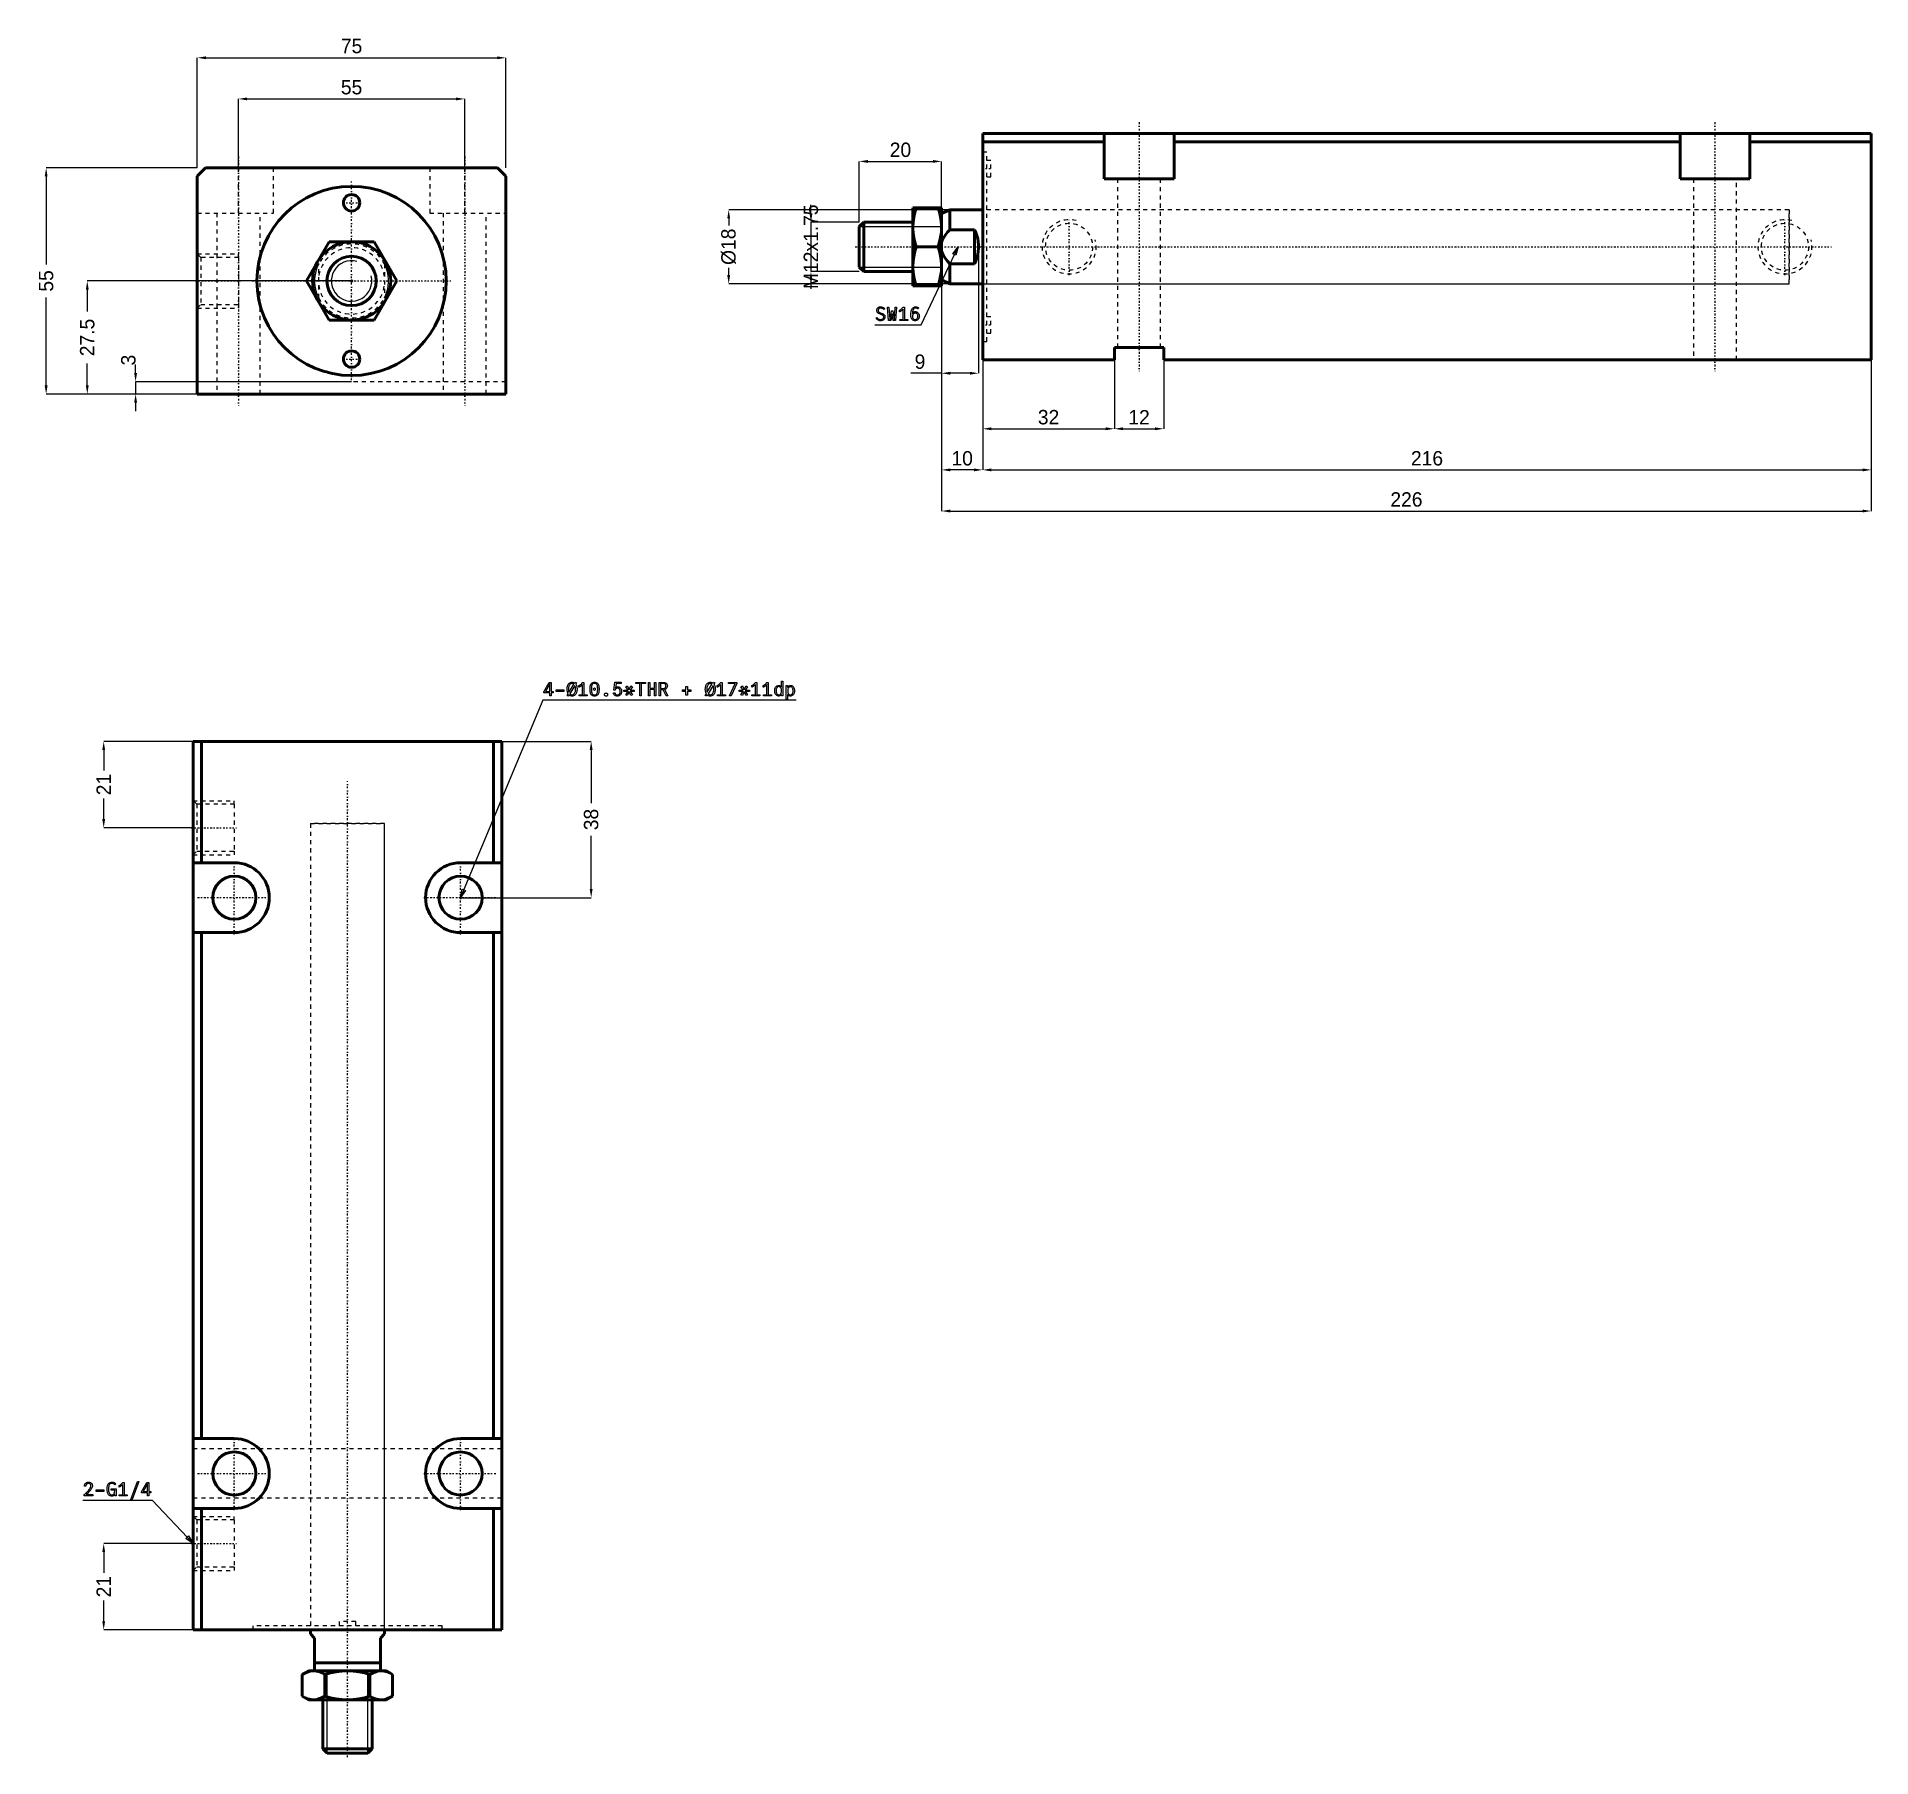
# Model space of a CAD drawing. Header units: millimetres. Extents: x -77 to 369, y -359 to 59.
import ezdxf

# ---------------------------------------------------------------- set-up
doc = ezdxf.new("R2010")
doc.units = ezdxf.units.MM
doc.linetypes.add('Center', pattern=[1.5, 0.45, -0.5, 0.05, -0.5])
doc.linetypes.add('Dashed', pattern=[2, 1, -1])
for name, color, linetype, lineweight in [('2d ConnectionPoints', 7, 'Continuous', 50), ('AM_0', 7, 'Continuous', 50), ('AM_5', 3, 'Continuous', 25), ('AM_7', 7, 'Center', 25), ('AM_9', 6, 'Dashed', 25)]:
    doc.layers.add(name, color=color, linetype=linetype, lineweight=lineweight)
doc.dimstyles.new('ISO-25', dxfattribs={"dimtxt": 2.5, "dimasz": 2.5, "dimexe": 1.25, "dimexo": 0.625, "dimtad": 1, "dimtxsty": 'Standard', "dimcen": 2.5, "dimadec": 0, "dimazin": 0, "dimtfac": 1, "dimtmove": 0, "dimatfit": 3, "dimfxl": 1, "dimarcsym": 0})

msp = doc.modelspace()

# ---------------------------------------------------------------- blocks, each defined once
blk = doc.blocks.new('1_JEBL_M1_EX_32_150Sm1_0_in_JEBL_M1_EX_32_150S_0_0')
at = {"layer": 'AM_0'}
for p, q in [((-35.5, 27.5), (-37.5, 25.5)), ((35.5, 27.5), (-35.5, 27.5)), ((37.5, 25.5), (35.5, 27.5)), ((-37.5, 25.5), (-37.5, -27.5)), ((37.5, -27.5), (37.5, 25.5)), ((-37.5, -27.5), (37.5, -27.5))]:
    blk.add_line(p, q, dxfattribs=at)
for centre, radius in [((0, 0), 23), ((0, 19), 2), ((0, -19), 2)]:
    blk.add_circle(centre, radius, dxfattribs=at)
at = {"layer": 'AM_5', "linetype": 'Dashed'}
for p, q in [((-37.5, 6.5785), (-27.5, 6.5785)), ((-27.5, 5.7225), (-27.5, 6.5785)), ((-37.5, -6.5785), (-27.5, -6.5785)), ((-27.5, -5.7225), (-27.5, -6.5785))]:
    blk.add_line(p, q, dxfattribs=at)
at = {"layer": 'AM_7'}
for p, q in [((-27.5, 30.25), (-27.5, -30.25)), ((27.5, 30.25), (27.5, -30.25)), ((0, -24.15), (0, 24.15)), ((-2.1, 19), (2.1, 19)), ((-38, 0), (-27, 0)), ((-24.15, 0), (24.15, 0)), ((-2.1, -19), (2.1, -19))]:
    blk.add_line(p, q, dxfattribs=at)
at = {"layer": 'AM_9'}
for p, q in [((-27.5, 16.5), (-27.5, 27.5)), ((-19, 16.5), (-19, 27.5)), ((19, 27.5), (19, 16.5)), ((27.5, 16.5), (27.5, 27.5)), ((-37.5, 16.5), (-19, 16.5)), ((-32.75, 16.5), (-32.75, -27.5)), ((-22.25, -27.5), (-22.25, 16.5)), ((19, 16.5), (37.5, 16.5)), ((22.25, 16.5), (22.25, -27.5)), ((32.75, -27.5), (32.75, 16.5)), ((-36.644, 5.7225), (-37.5, 6.5785)), ((-27.5, 5.7225), (-36.644, 5.7225)), ((-36.644, 5.7225), (-36.644, -5.7225)), ((-27.5, 5.7225), (-27.5, -5.7225)), ((-37.5, -6.5785), (-36.644, -5.7225)), ((-36.644, -5.7225), (-27.5, -5.7225)), ((37.5, -24.5), (-37.5, -24.5))]:
    blk.add_line(p, q, dxfattribs=at)
blk = doc.blocks.new('2_JEBL_32_150ST_EX_rod_0_in_JEBL_M1_EX_32_150S_0_0')
at = {"layer": 'AM_0'}
for p, q in [((-10.97, 0), (-5.48, 9.5)), ((-5.48, 9.5), (5.48, 9.5)), ((5.48, 9.5), (10.97, 0)), ((-5.48, -9.5), (-10.97, 0)), ((10.97, 0), (5.48, -9.5)), ((5.48, -9.5), (-5.48, -9.5))]:
    blk.add_line(p, q, dxfattribs=at)
for radius in [9.5, 6]:
    blk.add_circle((0, 0), radius, dxfattribs=at)
at = {"layer": 'AM_5'}
blk.add_arc((0, 0), 4.93, 75, 15, dxfattribs=at)
at = {"layer": 'AM_9'}
for p, q in [((-8, -4.12), (-8, 4.12)), ((8, 4.12), (8, -4.12))]:
    blk.add_line(p, q, dxfattribs=at)
for points in [[(-8, 4.12), (-8.33, 3.41), (-8.59, 2.67), (-8.79, 1.91), (-8.93, 1.14), (-8.99, 0.36), (-8.99, -0.43), (-8.92, -1.21), (-8.78, -1.98), (-8.57, -2.74), (-8.3, -3.48), (-8, -4.12)], [(8, -4.12), (8.33, -3.41), (8.59, -2.67), (8.79, -1.91), (8.93, -1.14), (8.99, -0.36), (8.99, 0.43), (8.92, 1.21), (8.78, 1.98), (8.57, 2.74), (8.3, 3.48), (8, 4.12)]]:
    blk.add_lwpolyline(points, dxfattribs=at)
for radius, start, end in [(9, 27.266, 152.734), (8.07, 7.4106, 172.5894), (8.07, 187.4106, 352.5894), (9, 207.266, 332.734)]:
    blk.add_arc((0, 0), radius, start, end, dxfattribs=at)
blk = doc.blocks.new('*D3')
at = {"layer": 'AM_5', "color": 0, "lineweight": -2}
for p, q in [((-37.5, 27.5), (-37.5, 54.25)), ((-35.4, 54.25), (35.4, 54.25)), ((37.5, 27.5), (37.5, 54.25))]:
    blk.add_line(p, q, dxfattribs=at)
at = {"layer": 'AM_5', "color": 0}
for points in [[(-35.4, 54.6), (-35.4, 53.9), (-37.5, 54.25)], [(35.4, 53.9), (35.4, 54.6), (37.5, 54.25)]]:
    blk.add_solid(points, dxfattribs=at)
at = {"layer": 'Defpoints', "color": 0}
for p in [(37.5, 54.25), (-37.5, 27.5), (37.5, 27.5)]:
    blk.add_point(p, dxfattribs=at)
at = {"layer": 'AM_5', "color": 0, "insert": (0, 57.09), "char_height": 3.5, "attachment_point": 5}
blk.add_mtext('75', dxfattribs=at)
blk = doc.blocks.new('*D4')
at = {"layer": 'AM_5', "color": 0, "lineweight": -2}
for p, q in [((-37.5, 27.5), (-74.25, 27.5)), ((-74.25, 25.4), (-74.25, 4.01)), ((-74.25, -25.4), (-74.25, -4.01)), ((-37.5, -27.5), (-74.25, -27.5))]:
    blk.add_line(p, q, dxfattribs=at)
at = {"layer": 'AM_5', "color": 0}
for points in [[(-73.9, 25.4), (-74.6, 25.4), (-74.25, 27.5)], [(-74.6, -25.4), (-73.9, -25.4), (-74.25, -27.5)]]:
    blk.add_solid(points, dxfattribs=at)
at = {"layer": 'Defpoints', "color": 0}
for p in [(-37.5, 27.5), (-74.25, -27.5), (-37.5, -27.5)]:
    blk.add_point(p, dxfattribs=at)
at = {"layer": 'AM_5', "color": 0, "insert": (-74.25, 0), "char_height": 3.5, "attachment_point": 5, "rotation": 90}
blk.add_mtext('55', dxfattribs=at)
blk = doc.blocks.new('*D5')
at = {"layer": 'AM_5', "color": 0, "lineweight": -2}
for p, q in [((0, 0), (-64.25, 0)), ((-64.25, -2.1), (-64.25, -7.41)), ((-64.25, -25.4), (-64.25, -20.09)), ((-37.5, -27.5), (-64.25, -27.5))]:
    blk.add_line(p, q, dxfattribs=at)
at = {"layer": 'AM_5', "color": 0}
for points in [[(-63.9, -2.1), (-64.6, -2.1), (-64.25, 0)], [(-64.6, -25.4), (-63.9, -25.4), (-64.25, -27.5)]]:
    blk.add_solid(points, dxfattribs=at)
at = {"layer": 'Defpoints', "color": 0}
for p in [(0, 0), (-64.25, -27.5), (-37.5, -27.5)]:
    blk.add_point(p, dxfattribs=at)
at = {"layer": 'AM_5', "color": 0, "insert": (-64.25, -13.75), "char_height": 3.5, "attachment_point": 5, "rotation": 90}
blk.add_mtext('27.5', dxfattribs=at)
blk = doc.blocks.new('*D6')
at = {"layer": 'AM_5', "color": 0, "lineweight": -2}
for p, q in [((-52.5, -22.4), (-52.5, -20.3)), ((0, -24.5), (-52.5, -24.5)), ((-52.5, -24.5), (-52.5, -27.5)), ((-37.5, -27.5), (-52.5, -27.5)), ((-52.5, -29.6), (-52.5, -31.7))]:
    blk.add_line(p, q, dxfattribs=at)
at = {"layer": 'AM_5', "color": 0}
for points in [[(-52.85, -22.4), (-52.15, -22.4), (-52.5, -24.5)], [(-52.15, -29.6), (-52.85, -29.6), (-52.5, -27.5)]]:
    blk.add_solid(points, dxfattribs=at)
at = {"layer": 'Defpoints', "color": 0}
for p in [(0, -24.5), (-52.5, -27.5), (-37.5, -27.5)]:
    blk.add_point(p, dxfattribs=at)
at = {"layer": 'AM_5', "color": 0, "insert": (-54.25, -19.25), "char_height": 3.5, "attachment_point": 5, "rotation": 90}
blk.add_mtext('3', dxfattribs=at)
blk = doc.blocks.new('*D7')
at = {"layer": 'AM_5', "color": 0, "lineweight": -2}
for p, q in [((-27.5, 27.5), (-27.5, 44.25)), ((-25.4, 44.25), (25.4, 44.25)), ((27.5, 27.5), (27.5, 44.25))]:
    blk.add_line(p, q, dxfattribs=at)
at = {"layer": 'AM_5', "color": 0}
for points in [[(-25.4, 44.6), (-25.4, 43.9), (-27.5, 44.25)], [(25.4, 43.9), (25.4, 44.6), (27.5, 44.25)]]:
    blk.add_solid(points, dxfattribs=at)
at = {"layer": 'Defpoints', "color": 0}
for p in [(27.5, 44.25), (-27.5, 27.5), (27.5, 27.5)]:
    blk.add_point(p, dxfattribs=at)
at = {"layer": 'AM_5', "color": 0, "insert": (0, 47.09), "char_height": 3.5, "attachment_point": 5}
blk.add_mtext('55', dxfattribs=at)
blk = doc.blocks.new('1_JEBL_M1_EX_32_150Sm1_0_in_JEBL_M1_EX_32_150S_0_2')
at = {"layer": 'AM_0'}
for p, q in [((216, 27.5), (0, 27.5)), ((0, -27.5), (0, 27.5)), ((29.5, 27.5), (29.5, 16.5)), ((46.5, 16.5), (46.5, 27.5)), ((169.5, 27.5), (169.5, 16.5)), ((186.5, 16.5), (186.5, 27.5)), ((216, -27.5), (216, 27.5)), ((29.5, 25.5), (0, 25.5)), ((169.5, 25.5), (46.5, 25.5)), ((216, 25.5), (186.5, 25.5)), ((29.5, 16.5), (46.5, 16.5)), ((169.5, 16.5), (186.5, 16.5)), ((32, -24.5), (44, -24.5)), ((32, -27.5), (32, -24.5)), ((44, -24.5), (44, -27.5)), ((32, -27.5), (0, -27.5)), ((216, -27.5), (44, -27.5))]:
    blk.add_line(p, q, dxfattribs=at)
at = {"layer": 'AM_5', "linetype": 'Dashed'}
for centre in [(21, 0), (195, 0)]:
    blk.add_arc(centre, 6.5785, 75, 15, dxfattribs=at)
at = {"layer": 'AM_7'}
for p, q in [((38, 30.25), (38, -30.25)), ((178, 30.25), (178, -30.25)), ((-0.1, 19), (2.1, 19)), ((21, -6.907425), (21, 6.907425)), ((195, -6.907425), (195, 6.907425)), ((-0.1, -19), (2.1, -19))]:
    blk.add_line(p, q, dxfattribs=at)
at = {"layer": 'AM_9'}
for p, q in [((1, 23), (0, 23)), ((1, -23), (1, 23)), ((2, 21), (1, 21)), ((2, 17), (2, 21)), ((1, 17), (2, 17)), ((32.75, 16.5), (32.75, -24.5)), ((43.25, -24.5), (43.25, 16.5)), ((172.75, 16.5), (172.75, -27.5)), ((183.25, -27.5), (183.25, 16.5)), ((196, 9), (1, 9)), ((196, -9), (196, 9)), ((1, -9), (196, -9)), ((2, -17), (1, -17)), ((2, -21), (2, -17)), ((1, -21), (2, -21)), ((0, -23), (1, -23))]:
    blk.add_line(p, q, dxfattribs=at)
for centre in [(21, 0), (195, 0)]:
    blk.add_circle(centre, 5.7225, dxfattribs=at)
blk = doc.blocks.new('2_JEBL_32_150ST_EX_rod_0_in_JEBL_M1_EX_32_150S_0_2')
at = {"layer": 'AM_0'}
for p, q in [((-17, 9.5), (-10, 9.5)), ((-17, 9.5), (-17, -9.5)), ((-10, 9.5), (-10, -9.5)), ((-8, 9), (-10, 8.07)), ((0, 9), (-8, 9)), ((-8, 9), (-8, 4.12)), ((-28.93, 6), (-30, 4.93)), ((-30, 4.93), (-30, -4.93)), ((-17, 6), (-28.93, 6)), ((-28.93, 6), (-28.93, -6)), ((-10.85, 0), (-16.15, 0)), ((-2, 4.12), (-8, 4.12)), ((-2, 4.12), (-2, -4.12)), ((-8, -4.12), (-2, -4.12)), ((-8, -4.12), (-8, -9)), ((-30, -4.93), (-28.93, -6)), ((-28.93, -6), (-17, -6)), ((-10, -8.07), (-8, -9)), ((-10, -9.5), (-17, -9.5)), ((-8, -9), (0, -9))]:
    blk.add_line(p, q, dxfattribs=at)
for points in [[(-16.15, 9.5), (-16.5, 8.34), (-16.77, 7.17), (-16.94, 5.97), (-17, 4.75)], [(-10, 4.75), (-10, 5.09), (-10.08, 6.2), (-10.26, 7.3), (-10.52, 8.41), (-10.85, 9.5)], [(-17, 4.75), (-17, 4.41), (-16.92, 3.3), (-16.74, 2.2), (-16.48, 1.09), (-16.15, 0)], [(-10.85, 0), (-10.5, 1.16), (-10.23, 2.33), (-10.06, 3.53), (-10, 4.75)], [(-16.15, 0), (-16.5, -1.16), (-16.77, -2.33), (-16.94, -3.53), (-17, -4.75)], [(-10, -4.75), (-10, -4.41), (-10.08, -3.3), (-10.26, -2.2), (-10.52, -1.09), (-10.85, 0)], [(-8, 4.12), (-8.54, 3.54), (-9.03, 2.92), (-9.49, 2.24), (-9.84, 1.5), (-10, 1.04)], [(-2, -4.12), (-1.67, -3.41), (-1.41, -2.67), (-1.21, -1.91), (-1.07, -1.14), (-1.01, -0.36), (-1.01, 0.43), (-1.08, 1.21), (-1.22, 1.98), (-1.43, 2.74), (-1.7, 3.48), (-2, 4.12)], [(-10, -1.04), (-9.96, -1.18), (-9.8, -1.6), (-9.61, -2), (-9.13, -2.79), (-8.6, -3.48), (-8, -4.12)], [(-17, -4.75), (-17, -5.09), (-16.92, -6.2), (-16.74, -7.3), (-16.48, -8.41), (-16.15, -9.5)], [(-10.85, -9.5), (-10.5, -8.34), (-10.23, -7.17), (-10.06, -5.97), (-10, -4.75)]]:
    blk.add_lwpolyline(points, dxfattribs=at)
at = {"layer": 'AM_5'}
for p, q in [((-30, 4.93), (-10, 4.93)), ((-30, -4.93), (-10, -4.93))]:
    blk.add_line(p, q, dxfattribs=at)
at = {"layer": 'AM_7'}
blk.add_line((-31, 0), (206.3, 0), dxfattribs=at)
at = {"layer": 'AM_9'}
for p, q in [((196, 9), (0, 9)), ((196, 9), (196, -9)), ((0, -9), (196, -9))]:
    blk.add_line(p, q, dxfattribs=at)
blk = doc.blocks.new('*D20')
at = {"layer": 'AM_5', "color": 0, "lineweight": -2}
for p, q in [((153.42, 8.31), (153.42, -45.94)), ((369.42, 8.31), (369.42, -45.94)), ((155.52, -45.94), (367.32, -45.94))]:
    blk.add_line(p, q, dxfattribs=at)
at = {"layer": 'AM_5', "color": 0}
for points in [[(155.52, -45.59), (155.52, -46.29), (153.42, -45.94)], [(367.32, -46.29), (367.32, -45.59), (369.42, -45.94)]]:
    blk.add_solid(points, dxfattribs=at)
at = {"layer": 'Defpoints', "color": 0}
for p in [(153.42, 8.31), (369.42, 8.31), (369.42, -45.94)]:
    blk.add_point(p, dxfattribs=at)
at = {"layer": 'AM_5', "color": 0, "insert": (261.42, -43.14), "char_height": 3.5, "attachment_point": 5}
blk.add_mtext('216', dxfattribs=at)
blk = doc.blocks.new('*D21')
at = {"layer": 'AM_5', "color": 0, "lineweight": -2}
for p, q in [((369.42, 8.31), (369.42, -55.94)), ((143.42, 0.24), (143.42, -55.94)), ((145.52, -55.94), (367.32, -55.94))]:
    blk.add_line(p, q, dxfattribs=at)
at = {"layer": 'AM_5', "color": 0}
for points in [[(145.52, -55.59), (145.52, -56.29), (143.42, -55.94)], [(367.32, -56.29), (367.32, -55.59), (369.42, -55.94)]]:
    blk.add_solid(points, dxfattribs=at)
at = {"layer": 'Defpoints', "color": 0}
for p in [(369.42, 8.31), (143.42, 0.24), (369.42, -55.94)]:
    blk.add_point(p, dxfattribs=at)
at = {"layer": 'AM_5', "color": 0, "insert": (256.42, -53.14), "char_height": 3.5, "attachment_point": 5}
blk.add_mtext('226', dxfattribs=at)
blk = doc.blocks.new('*D22')
at = {"layer": 'AM_5', "color": 0, "lineweight": -2}
for p, q in [((185.42, -19.19), (185.42, -35.94)), ((197.42, -19.19), (197.42, -35.94)), ((187.52, -35.94), (195.32, -35.94))]:
    blk.add_line(p, q, dxfattribs=at)
at = {"layer": 'AM_5', "color": 0}
for points in [[(187.52, -35.59), (187.52, -36.29), (185.42, -35.94)], [(195.32, -36.29), (195.32, -35.59), (197.42, -35.94)]]:
    blk.add_solid(points, dxfattribs=at)
at = {"layer": 'Defpoints', "color": 0}
for p in [(185.42, -19.19), (197.42, -19.19), (197.42, -35.94)]:
    blk.add_point(p, dxfattribs=at)
at = {"layer": 'AM_5', "color": 0, "insert": (191.42, -33.14), "char_height": 3.5, "attachment_point": 5}
blk.add_mtext('12', dxfattribs=at)
blk = doc.blocks.new('*D23')
at = {"layer": 'AM_5', "color": 0, "lineweight": -2}
for p, q in [((143.42, 0.24), (143.42, -45.94)), ((153.42, -0.69), (153.42, -45.94)), ((151.32, -45.94), (145.52, -45.94))]:
    blk.add_line(p, q, dxfattribs=at)
at = {"layer": 'AM_5', "color": 0}
for points in [[(145.52, -45.59), (145.52, -46.29), (143.42, -45.94)], [(151.32, -46.29), (151.32, -45.59), (153.42, -45.94)]]:
    blk.add_solid(points, dxfattribs=at)
at = {"layer": 'Defpoints', "color": 0}
for p in [(143.42, 0.24), (153.42, -0.69), (143.42, -45.94)]:
    blk.add_point(p, dxfattribs=at)
at = {"layer": 'AM_5', "color": 0, "insert": (148.42, -43.14), "char_height": 3.5, "attachment_point": 5}
blk.add_mtext('10', dxfattribs=at)
blk = doc.blocks.new('*D24')
at = {"layer": 'AM_5', "color": 0, "lineweight": -2}
for p, q in [((153.42, 17.31), (91.67, 17.31)), ((91.67, 15.21), (91.67, 13.45)), ((91.67, 1.41), (91.67, 3.18)), ((153.42, -0.69), (91.67, -0.69))]:
    blk.add_line(p, q, dxfattribs=at)
at = {"layer": 'AM_5', "color": 0}
for points in [[(92.02, 15.21), (91.32, 15.21), (91.67, 17.31)], [(91.32, 1.41), (92.02, 1.41), (91.67, -0.69)]]:
    blk.add_solid(points, dxfattribs=at)
at = {"layer": 'Defpoints', "color": 0}
for p in [(153.42, 17.31), (91.67, -0.69), (153.42, -0.69)]:
    blk.add_point(p, dxfattribs=at)
at = {"layer": 'AM_5', "color": 0, "insert": (91.67, 8.31), "char_height": 3.5, "attachment_point": 5, "rotation": 90}
blk.add_mtext('Ø18', dxfattribs=at)
blk = doc.blocks.new('*D25')
at = {"layer": 'AM_5', "color": 0, "lineweight": -2}
for p, q in [((111.67, 16.41), (111.67, 18.51)), ((123.42, 14.31), (111.67, 14.31)), ((111.67, 14.31), (111.67, 2.31)), ((123.42, 2.31), (111.67, 2.31)), ((111.67, 0.21), (111.67, -1.89))]:
    blk.add_line(p, q, dxfattribs=at)
at = {"layer": 'AM_5', "color": 0}
for points in [[(111.32, 16.41), (112.02, 16.41), (111.67, 14.31)], [(112.02, 0.21), (111.32, 0.21), (111.67, 2.31)]]:
    blk.add_solid(points, dxfattribs=at)
at = {"layer": 'Defpoints', "color": 0}
for p in [(123.42, 14.31), (111.67, 2.31), (123.42, 2.31)]:
    blk.add_point(p, dxfattribs=at)
at = {"layer": 'AM_5', "color": 0, "insert": (111.67, 8.31), "char_height": 3.5, "attachment_point": 5, "rotation": 90}
blk.add_mtext('M12x1.75', dxfattribs=at)
blk = doc.blocks.new('*D26')
at = {"layer": 'AM_5', "color": 0, "lineweight": -2}
for p, q in [((152.42, 8.31), (152.42, -22.44)), ((143.42, -0.69), (143.42, -22.44)), ((143.42, -22.44), (135.96, -22.44)), ((150.32, -22.44), (145.52, -22.44))]:
    blk.add_line(p, q, dxfattribs=at)
at = {"layer": 'AM_5', "color": 0}
for points in [[(145.52, -22.09), (145.52, -22.79), (143.42, -22.44)], [(150.32, -22.79), (150.32, -22.09), (152.42, -22.44)]]:
    blk.add_solid(points, dxfattribs=at)
at = {"layer": 'Defpoints', "color": 0}
for p in [(152.42, 8.31), (143.42, -0.69), (143.42, -22.44)]:
    blk.add_point(p, dxfattribs=at)
at = {"layer": 'AM_5', "color": 0, "insert": (138.17, -19.64), "char_height": 3.5, "attachment_point": 5}
blk.add_mtext('9', dxfattribs=at)
blk = doc.blocks.new('*D27')
at = {"layer": 'AM_5', "color": 0, "lineweight": -2}
for p, q in [((123.42, 14.31), (123.42, 29.06)), ((125.52, 29.06), (141.32, 29.06)), ((143.42, 17.31), (143.42, 29.06))]:
    blk.add_line(p, q, dxfattribs=at)
at = {"layer": 'AM_5', "color": 0}
for points in [[(125.52, 29.41), (125.52, 28.71), (123.42, 29.06)], [(141.32, 28.71), (141.32, 29.41), (143.42, 29.06)]]:
    blk.add_solid(points, dxfattribs=at)
at = {"layer": 'Defpoints', "color": 0}
for p in [(143.42, 29.06), (123.42, 14.31), (143.42, 17.31)]:
    blk.add_point(p, dxfattribs=at)
at = {"layer": 'AM_5', "color": 0, "insert": (133.42, 31.86), "char_height": 3.5, "attachment_point": 5}
blk.add_mtext('20', dxfattribs=at)
blk = doc.blocks.new('*D28')
at = {"layer": 'AM_5', "color": 0, "lineweight": -2}
for p, q in [((153.42, 8.31), (153.42, -35.94)), ((185.42, -19.19), (185.42, -35.94)), ((155.52, -35.94), (183.32, -35.94))]:
    blk.add_line(p, q, dxfattribs=at)
at = {"layer": 'AM_5', "color": 0}
for points in [[(155.52, -35.59), (155.52, -36.29), (153.42, -35.94)], [(183.32, -36.29), (183.32, -35.59), (185.42, -35.94)]]:
    blk.add_solid(points, dxfattribs=at)
at = {"layer": 'Defpoints', "color": 0}
for p in [(153.42, 8.31), (185.42, -19.19), (185.42, -35.94)]:
    blk.add_point(p, dxfattribs=at)
at = {"layer": 'AM_5', "color": 0, "insert": (169.42, -33.14), "char_height": 3.5, "attachment_point": 5}
blk.add_mtext('32', dxfattribs=at)
blk = doc.blocks.new('1_JEBL_M1_EX_32_150Sm1_0_in_JEBL_M1_EX_32_150S_0_4')
at = {"layer": 'AM_0'}
for p, q in [((37.5, 216), (-37.5, 216)), ((-37.5, 216), (-37.5, 0)), ((-35.5, 216), (-35.5, 186.5)), ((35.5, 216), (35.5, 186.5)), ((37.5, 216), (37.5, 0)), ((-27.5, 186.5), (-37.5, 186.5)), ((37.5, 186.5), (27.5, 186.5)), ((-37.5, 169.5), (-27.5, 169.5)), ((-35.5, 169.5), (-35.5, 46.5)), ((27.5, 169.5), (37.5, 169.5)), ((35.5, 169.5), (35.5, 46.5)), ((-27.5, 46.5), (-37.5, 46.5)), ((37.5, 46.5), (27.5, 46.5)), ((-37.5, 29.5), (-27.5, 29.5)), ((-35.5, 29.5), (-35.5, 0)), ((27.5, 29.5), (37.5, 29.5)), ((35.5, 29.5), (35.5, 0)), ((37.5, 0), (-37.5, 0))]:
    blk.add_line(p, q, dxfattribs=at)
for centre in [(-27.5, 178), (27.5, 178), (-27.5, 38), (27.5, 38)]:
    blk.add_circle(centre, 5.25, dxfattribs=at)
for centre, start, end in [((-27.5, 178), 270, 90), ((27.5, 178), 90, 270), ((-27.5, 38), 270, 90), ((27.5, 38), 90, 270)]:
    blk.add_arc(centre, 8.5, start, end, dxfattribs=at)
at = {"layer": 'AM_5', "linetype": 'Dashed'}
for p, q in [((-37.5, 201.5785), (-27.5, 201.5785)), ((-27.5, 200.7225), (-27.5, 201.5785)), ((-37.5, 188.4215), (-27.5, 188.4215)), ((-27.5, 189.2775), (-27.5, 188.4215)), ((-37.5, 27.5785), (-27.5, 27.5785)), ((-27.5, 26.7225), (-27.5, 27.5785)), ((-37.5, 14.4215), (-27.5, 14.4215)), ((-27.5, 15.2775), (-27.5, 14.4215))]:
    blk.add_line(p, q, dxfattribs=at)
at = {"layer": 'AM_7'}
for p, q in [((-38, 195), (-27, 195)), ((-27.5, 169.075), (-27.5, 186.925)), ((27.5, 169.075), (27.5, 186.925)), ((-36.425, 178), (-18.575, 178)), ((18.575, 178), (36.425, 178)), ((-27.5, 29.075), (-27.5, 46.925)), ((27.5, 29.075), (27.5, 46.925)), ((-36.425, 38), (-18.575, 38)), ((18.575, 38), (36.425, 38)), ((-38, 21), (-27, 21))]:
    blk.add_line(p, q, dxfattribs=at)
at = {"layer": 'AM_9'}
for p, q in [((-36.644, 200.7225), (-37.5, 201.5785)), ((-27.5, 200.7225), (-36.644, 200.7225)), ((-36.644, 200.7225), (-36.644, 189.2775)), ((-27.5, 200.7225), (-27.5, 189.2775)), ((9, 196), (-9, 196)), ((-9, 196), (-9, 1)), ((9, 1), (9, 196)), ((-37.5, 188.4215), (-36.644, 189.2775)), ((-36.644, 189.2775), (-27.5, 189.2775)), ((37.5, 44), (-37.5, 44)), ((37.5, 32), (-37.5, 32)), ((-36.644, 26.7225), (-37.5, 27.5785)), ((-27.5, 26.7225), (-36.644, 26.7225)), ((-36.644, 26.7225), (-36.644, 15.2775)), ((-27.5, 26.7225), (-27.5, 15.2775)), ((-37.5, 14.4215), (-36.644, 15.2775)), ((-36.644, 15.2775), (-27.5, 15.2775)), ((23, 1), (-23, 1)), ((-23, 1), (-23, 0)), ((2, 2), (-2, 2)), ((-2, 2), (-2, 1)), ((2, 1), (2, 2)), ((23, 0), (23, 1))]:
    blk.add_line(p, q, dxfattribs=at)
blk = doc.blocks.new('2_JEBL_32_150ST_EX_rod_0_in_JEBL_M1_EX_32_150S_0_4')
at = {"layer": 'AM_0'}
for p, q in [((9, -1), (9, 0)), ((-9, 0), (-9, -1)), ((-8, -2), (-9, -1)), ((-8, -10), (-8, -2)), ((9, -1), (8, -2)), ((8, -2), (8, -10)), ((-8, -8), (8, -8)), ((-9.5, -10), (-10.97, -10.85)), ((-10.97, -10.85), (-10.97, -16.15)), ((-9.5, -10), (9.5, -10)), ((-5.48, -10.85), (-5.48, -16.15)), ((5.48, -10.85), (5.48, -16.15)), ((10.97, -10.85), (9.5, -10)), ((10.97, -10.85), (10.97, -16.15)), ((-10.97, -16.15), (-9.5, -17)), ((-9.5, -17), (9.5, -17)), ((-6, -17), (-6, -28.93)), ((6, -28.93), (6, -17)), ((9.5, -17), (10.97, -16.15)), ((-6, -28.93), (-4.93, -30)), ((-6, -28.93), (6, -28.93)), ((-4.93, -30), (4.93, -30)), ((4.93, -30), (6, -28.93))]:
    blk.add_line(p, q, dxfattribs=at)
for points in [[(-8.23, -10), (-8.42, -10), (-9.06, -10.08), (-9.7, -10.26), (-10.34, -10.52), (-10.97, -10.85)], [(-5.48, -10.85), (-6.15, -10.5), (-6.83, -10.23), (-7.53, -10.06), (-8.23, -10)], [(0, -10), (-0.03, -10), (-1.4, -10.06), (-2.76, -10.23), (-4.13, -10.5), (-5.48, -10.85)], [(5.48, -10.85), (4.15, -10.5), (2.8, -10.23), (1.4, -10.06), (0, -10)], [(8.23, -10), (8.03, -10), (7.39, -10.08), (6.76, -10.26), (6.12, -10.52), (5.48, -10.85)], [(10.97, -10.85), (10.3, -10.5), (9.63, -10.23), (8.93, -10.06), (8.23, -10)], [(-10.97, -16.15), (-10.3, -16.5), (-9.63, -16.77), (-8.93, -16.94), (-8.23, -17)], [(-8.23, -17), (-8.03, -17), (-7.39, -16.92), (-6.76, -16.74), (-6.12, -16.48), (-5.48, -16.15)], [(-5.48, -16.15), (-4.15, -16.5), (-2.8, -16.77), (-1.4, -16.94), (0, -17)], [(0, -17), (0.03, -17), (1.4, -16.94), (2.76, -16.77), (4.13, -16.5), (5.48, -16.15)], [(5.48, -16.15), (6.15, -16.5), (6.83, -16.77), (7.53, -16.94), (8.23, -17)], [(8.23, -17), (8.42, -17), (9.06, -16.92), (9.7, -16.74), (10.34, -16.48), (10.97, -16.15)]]:
    blk.add_lwpolyline(points, dxfattribs=at)
at = {"layer": 'AM_5'}
for p, q in [((-4.93, -30), (-4.93, -10)), ((4.93, -30), (4.93, -10))]:
    blk.add_line(p, q, dxfattribs=at)
at = {"layer": 'AM_7'}
blk.add_line((0, -31), (0, 206.3), dxfattribs=at)
at = {"layer": 'AM_9'}
for p, q in [((-9, 196), (9, 196)), ((-9, 196), (-9, 0)), ((9, 0), (9, 196))]:
    blk.add_line(p, q, dxfattribs=at)
blk = doc.blocks.new('*D35')
at = {"layer": 'AM_5', "color": 0, "lineweight": -2}
for p, q in [((-1.01, -111.94), (58.24, -111.94)), ((58.24, -114.04), (58.24, -126.97)), ((58.24, -147.84), (58.24, -134.9)), ((26.49, -149.94), (58.24, -149.94))]:
    blk.add_line(p, q, dxfattribs=at)
at = {"layer": 'AM_5', "color": 0}
for points in [[(58.59, -114.04), (57.89, -114.04), (58.24, -111.94)], [(57.89, -147.84), (58.59, -147.84), (58.24, -149.94)]]:
    blk.add_solid(points, dxfattribs=at)
at = {"layer": 'Defpoints', "color": 0}
for p in [(-1.01, -111.94), (26.49, -149.94), (58.24, -149.94)]:
    blk.add_point(p, dxfattribs=at)
at = {"layer": 'AM_5', "color": 0, "insert": (58.24, -130.94), "char_height": 3.5, "attachment_point": 5, "rotation": 90}
blk.add_mtext('38', dxfattribs=at)
blk = doc.blocks.new('*D36')
at = {"layer": 'AM_5', "color": 0, "lineweight": -2}
for p, q in [((-38.51, -111.94), (-60.26, -111.94)), ((-60.26, -114.04), (-60.26, -119.05)), ((-60.26, -130.84), (-60.26, -125.82)), ((-38.51, -132.94), (-60.26, -132.94))]:
    blk.add_line(p, q, dxfattribs=at)
at = {"layer": 'AM_5', "color": 0}
for points in [[(-59.91, -114.04), (-60.61, -114.04), (-60.26, -111.94)], [(-60.61, -130.84), (-59.91, -130.84), (-60.26, -132.94)]]:
    blk.add_solid(points, dxfattribs=at)
at = {"layer": 'Defpoints', "color": 0}
for p in [(-60.26, -111.94), (-38.51, -111.94), (-38.51, -132.94)]:
    blk.add_point(p, dxfattribs=at)
at = {"layer": 'AM_5', "color": 0, "insert": (-60.26, -122.44), "char_height": 3.5, "attachment_point": 5, "rotation": 90}
blk.add_mtext('21', dxfattribs=at)
blk = doc.blocks.new('*D37')
at = {"layer": 'AM_5', "color": 0, "lineweight": -2}
for p, q in [((-38.51, -306.94), (-60.26, -306.94)), ((-60.26, -309.04), (-60.26, -314.05)), ((-60.26, -325.84), (-60.26, -320.82)), ((-1.01, -327.94), (-60.26, -327.94))]:
    blk.add_line(p, q, dxfattribs=at)
at = {"layer": 'AM_5', "color": 0}
for points in [[(-59.91, -309.04), (-60.61, -309.04), (-60.26, -306.94)], [(-60.61, -325.84), (-59.91, -325.84), (-60.26, -327.94)]]:
    blk.add_solid(points, dxfattribs=at)
at = {"layer": 'Defpoints', "color": 0}
for p in [(-38.51, -306.94), (-60.26, -327.94), (-1.01, -327.94)]:
    blk.add_point(p, dxfattribs=at)
at = {"layer": 'AM_5', "color": 0, "insert": (-60.26, -317.44), "char_height": 3.5, "attachment_point": 5, "rotation": 90}
blk.add_mtext('21', dxfattribs=at)

# ---------------------------------------------------------------- dimensions: what is measured, and where the dimension line sits
at = {"layer": 'AM_5'}
for base, p1, p2, text, picture, middle in [((37.5, 54.25), (-37.5, 27.5), (37.5, 27.5), '75', '*D3', (0, 54.25)), ((27.5, 44.25), (-27.5, 27.5), (27.5, 27.5), '55', '*D7', (0, 44.25)), ((143.423, 29.062), (123.423, 14.312), (143.423, 17.312), '20', '*D27', (133.423, 29.062)), ((143.423, -22.438), (152.423, 8.312), (143.423, -0.688), '9', '*D26', (138.173, -22.438)), ((369.423, -55.938), (143.423, 0.245), (369.423, 8.312), '226', '*D21', (256.423, -55.938)), ((369.423, -45.938), (153.423, 8.312), (369.423, 8.312), '216', '*D20', (261.423, -45.938)), ((185.423, -35.938), (153.423, 8.312), (185.423, -19.188), '32', '*D28', (169.423, -35.938)), ((143.423, -45.938), (153.423, -0.688), (143.423, 0.245), '10', '*D23', (148.423, -45.938)), ((197.423, -35.938), (185.423, -19.188), (197.423, -19.188), '12', '*D22', (191.423, -35.938))]:
    dim = msp.add_linear_dim(base=base, p1=p1, p2=p2, text=text, dimstyle='ISO-25', override={"dimtxt": 3.5, "dimasz": 2.1, "dimexe": 0, "dimexo": 0, "dimgap": 1.05}, dxfattribs=at)
    dim.commit()
    dim.dimension.update_dxf_attribs({"geometry": picture, "text_midpoint": middle, "dimtype": 160})
for base, p1, p2, text, picture, middle in [((-74.25, -27.5), (-37.5, 27.5), (-37.5, -27.5), '55', '*D4', (-74.25, 0)), ((111.673, 2.312), (123.423, 14.312), (123.423, 2.312), 'M12x1.75', '*D25', (111.673, 8.312)), ((91.673, -0.688), (153.423, 17.312), (153.423, -0.688), 'Ø18', '*D24', (91.673, 8.312)), ((-64.25, -27.5), (0, 0), (-37.5, -27.5), '27.5', '*D5', (-64.25, -13.75)), ((-52.5, -27.5), (0, -24.5), (-37.5, -27.5), '3', '*D6', (-54.25, -19.25)), ((-60.256, -111.936), (-38.506, -132.936), (-38.506, -111.936), '21', '*D36', (-60.256, -122.436)), ((58.244, -149.936), (-1.006, -111.936), (26.494, -149.936), '38', '*D35', (58.244, -130.936)), ((-60.256, -327.936), (-38.506, -306.936), (-1.006, -327.936), '21', '*D37', (-60.256, -317.436))]:
    dim = msp.add_linear_dim(base=base, p1=p1, p2=p2, angle=90, text=text, dimstyle='ISO-25', override={"dimtxt": 3.5, "dimasz": 2.1, "dimexe": 0, "dimexo": 0, "dimgap": 1.05}, dxfattribs=at)
    dim.commit()
    dim.dimension.update_dxf_attribs({"geometry": picture, "text_midpoint": middle, "dimtype": 160, "text_rotation": 90})

# ---------------------------------------------------------------- linework, layer by layer
at = {"layer": '2d ConnectionPoints'}
for p in [(153.423, 8.312), (0, 0), (-1.006, -327.936)]:
    msp.add_point(p, dxfattribs=at)
at = {"layer": 'AM_5'}
for p, q in [((138.423, -10.688), (147.423, 8.312)), ((127.223, -10.688), (138.423, -10.688)), ((46.494, -101.936), (26.494, -149.936)), ((108.094, -101.936), (46.494, -101.936)), ((-65.306, -296.436), (-48.506, -296.436)), ((-48.506, -296.436), (-38.506, -306.936))]:
    msp.add_line(p, q, dxfattribs=at)
for points in [[(147.423, 8.312), (146.904, 6.235), (146.144, 6.594), (147.423, 8.312)], [(127.705, -8.907), (127.705, -8.907), (127.79, -8.996), (127.917, -9.111), (127.917, -9.111), (128.044, -9.207), (128.128, -9.259), (128.128, -9.259), (128.214, -9.302), (128.346, -9.348), (128.346, -9.348), (128.481, -9.374), (128.574, -9.378), (128.574, -9.378), (128.649, -9.375), (128.761, -9.36), (128.761, -9.36), (128.87, -9.331), (128.942, -9.304), (128.942, -9.304), (129.011, -9.272), (129.104, -9.214), (129.104, -9.214), (129.186, -9.145), (129.234, -9.092), (129.234, -9.092), (129.275, -9.034), (129.319, -8.941), (129.319, -8.941), (129.343, -8.839), (129.348, -8.766), (129.348, -8.766), (129.343, -8.696), (129.321, -8.599), (129.321, -8.599), (129.279, -8.512), (129.24, -8.459), (129.24, -8.459), (129.195, -8.411), (129.12, -8.346), (129.12, -8.346), (129.037, -8.29), (128.977, -8.257), (128.977, -8.257), (128.911, -8.225), (128.798, -8.175), (128.798, -8.175), (128.667, -8.123), (128.57, -8.086), (128.388, -8.018), (128.388, -8.018), (128.306, -7.984), (128.193, -7.931), (128.193, -7.931), (128.089, -7.877), (128.026, -7.84), (128.026, -7.84), (127.967, -7.8), (127.884, -7.728), (127.884, -7.728), (127.809, -7.642), (127.763, -7.578), (127.763, -7.578), (127.724, -7.506), (127.681, -7.387), (127.681, -7.387), (127.657, -7.252), (127.653, -7.153), (127.653, -7.153), (127.657, -7.057), (127.681, -6.921), (127.681, -6.921), (127.724, -6.794), (127.763, -6.714), (127.763, -6.714), (127.812, -6.64), (127.9, -6.542), (127.9, -6.542), (128.008, -6.458), (128.09, -6.411), (128.09, -6.411), (128.18, -6.371), (128.327, -6.328), (128.327, -6.328), (128.491, -6.305), (128.608, -6.3), (128.608, -6.3), (128.696, -6.302), (128.818, -6.314), (128.818, -6.314), (128.932, -6.336), (129.002, -6.356), (129.002, -6.356), (129.069, -6.38), (129.164, -6.422), (129.164, -6.422), (129.252, -6.471), (129.307, -6.508), (129.307, -6.508), (129.361, -6.549), (129.447, -6.62), (129.447, -6.62), (129.536, -6.702), (129.598, -6.762), (129.368, -6.965), (129.368, -6.965), (129.303, -6.895), (129.197, -6.806), (129.197, -6.806), (129.082, -6.732), (129.001, -6.693), (129.001, -6.693), (128.918, -6.66), (128.794, -6.625), (128.794, -6.625), (128.671, -6.606), (128.59, -6.603), (128.59, -6.603), (128.522, -6.606), (128.425, -6.62), (128.425, -6.62), (128.336, -6.647), (128.281, -6.672), (128.281, -6.672), (128.23, -6.702), (128.162, -6.756), (128.162, -6.756), (128.105, -6.819), (128.073, -6.867), (128.073, -6.867), (128.046, -6.918), (128.017, -7.001), (128.017, -7.001), (128.002, -7.09), (127.999, -7.153), (127.999, -7.153), (128.003, -7.227), (128.024, -7.328), (128.024, -7.328), (128.064, -7.417), (128.101, -7.47), (128.101, -7.47), (128.144, -7.518), (128.216, -7.582), (128.216, -7.582), (128.297, -7.637), (128.356, -7.669), (128.356, -7.669), (128.421, -7.699), (128.535, -7.747), (128.535, -7.747), (128.668, -7.799), (128.768, -7.836), (128.768, -7.836), (128.881, -7.878), (129.034, -7.939), (129.034, -7.939), (129.165, -7.997), (129.241, -8.034), (129.241, -8.034), (129.31, -8.073), (129.405, -8.144), (129.405, -8.144), (129.491, -8.227), (129.543, -8.291), (129.543, -8.291), (129.588, -8.361), (129.637, -8.481), (129.637, -8.481), (129.664, -8.618), (129.669, -8.719), (129.669, -8.719), (129.663, -8.824), (129.635, -8.975), (129.635, -8.975), (129.583, -9.118), (129.534, -9.208), (129.534, -9.208), (129.476, -9.292), (129.373, -9.405), (129.373, -9.405), (129.25, -9.502), (129.157, -9.557), (129.157, -9.557), (129.057, -9.603), (128.896, -9.653), (128.896, -9.653), (128.722, -9.68), (128.599, -9.685), (128.599, -9.685), (128.349, -9.662), (127.999, -9.541), (127.999, -9.541), (127.681, -9.316), (127.487, -9.108), (127.705, -8.907)], [(130.282, -6.339), (130.628, -6.339), (130.842, -9.324), (130.887, -9.346), (131.233, -7.258), (131.547, -7.258), (131.888, -9.346), (131.943, -9.324), (132.139, -6.339), (132.494, -6.339), (132.212, -9.638), (131.659, -9.638), (131.406, -8.045), (131.406, -8.013), (131.379, -8.013), (131.379, -8.045), (131.09, -9.638), (130.555, -9.638), (130.282, -6.339)], [(133.248, -9.346), (134.086, -9.346), (134.086, -6.885), (134.086, -6.885), (134.041, -6.93), (133.964, -7.001), (133.964, -7.001), (133.878, -7.075), (133.815, -7.126), (133.815, -7.126), (133.749, -7.177), (133.65, -7.249), (133.65, -7.249), (133.55, -7.316), (133.483, -7.358), (133.483, -7.358), (133.417, -7.396), (133.326, -7.442), (133.326, -7.442), (133.244, -7.475), (133.194, -7.49), (133.194, -7.144), (133.194, -7.144), (133.256, -7.115), (133.354, -7.059), (133.354, -7.059), (133.457, -6.988), (133.529, -6.934), (133.529, -6.934), (133.602, -6.875), (133.707, -6.785), (133.707, -6.785), (133.809, -6.69), (133.874, -6.626), (133.874, -6.626), (133.936, -6.562), (134.019, -6.472), (134.019, -6.472), (134.09, -6.39), (134.131, -6.339), (134.422, -6.339), (134.422, -9.346), (135.182, -9.346), (135.182, -9.638), (133.248, -9.638), (133.248, -9.346)], [(136.999, -9.665), (136.999, -9.665), (136.845, -9.658), (136.64, -9.62), (136.64, -9.62), (136.466, -9.551), (136.368, -9.486), (136.368, -9.486), (136.282, -9.41), (136.174, -9.275), (136.174, -9.275), (136.092, -9.118), (136.051, -9), (136.051, -9), (136.019, -8.871), (135.984, -8.659), (135.984, -8.659), (135.965, -8.424), (135.962, -8.254), (135.962, -8.254), (135.973, -7.906), (136.03, -7.442), (136.03, -7.442), (136.137, -7.049), (136.236, -6.826), (136.236, -6.826), (136.358, -6.639), (136.589, -6.437), (136.589, -6.437), (136.876, -6.328), (137.099, -6.307), (137.099, -6.307), (137.207, -6.31), (137.354, -6.327), (137.354, -6.327), (137.484, -6.358), (137.561, -6.387), (137.561, -6.387), (137.633, -6.421), (137.734, -6.479), (137.734, -6.479), (137.826, -6.548), (137.882, -6.598), (137.632, -6.803), (137.632, -6.803), (137.599, -6.765), (137.542, -6.715), (137.542, -6.715), (137.473, -6.672), (137.421, -6.647), (137.421, -6.647), (137.365, -6.626), (137.273, -6.604), (137.273, -6.604), (137.172, -6.591), (137.099, -6.589), (137.099, -6.589), (136.985, -6.598), (136.832, -6.645), (136.832, -6.645), (136.703, -6.732), (136.63, -6.812), (136.63, -6.812), (136.566, -6.904), (136.487, -7.054), (136.487, -7.054), (136.426, -7.216), (136.396, -7.332), (136.396, -7.332), (136.373, -7.453), (136.342, -7.644), (136.342, -7.644), (136.319, -7.846), (136.308, -7.986), (136.308, -7.986), (136.359, -7.888), (136.445, -7.76), (136.445, -7.76), (136.542, -7.654), (136.614, -7.596), (136.614, -7.596), (136.69, -7.548), (136.814, -7.496), (136.814, -7.496), (136.949, -7.468), (137.045, -7.463), (137.045, -7.463), (137.158, -7.469), (137.317, -7.502), (137.317, -7.502), (137.463, -7.564), (137.554, -7.621), (137.554, -7.621), (137.639, -7.688), (137.75, -7.805), (137.75, -7.805), (137.843, -7.94), (137.895, -8.041), (137.895, -8.041), (137.938, -8.147), (137.984, -8.311), (137.984, -8.311), (138.009, -8.483), (138.014, -8.6), (138.014, -8.6), (138.009, -8.723), (137.981, -8.896), (137.981, -8.896), (137.93, -9.057), (137.883, -9.156), (137.883, -9.156), (137.827, -9.249), (137.727, -9.371), (137.727, -9.371), (137.609, -9.474), (137.52, -9.532), (137.52, -9.532), (137.425, -9.58), (137.274, -9.632), (137.274, -9.632), (137.113, -9.66), (136.999, -9.665)], [(137.004, -9.378), (137.004, -9.378), (137.086, -9.374), (137.199, -9.353), (137.199, -9.353), (137.301, -9.314), (137.362, -9.278), (137.362, -9.278), (137.418, -9.235), (137.491, -9.158), (137.491, -9.158), (137.551, -9.068), (137.584, -9), (137.584, -9), (137.611, -8.926), (137.64, -8.807), (137.64, -8.807), (137.656, -8.678), (137.659, -8.587), (137.659, -8.587), (137.656, -8.501), (137.641, -8.379), (137.641, -8.379), (137.614, -8.265), (137.589, -8.193), (137.589, -8.193), (137.558, -8.126), (137.5, -8.036), (137.5, -8.036), (137.431, -7.959), (137.377, -7.915), (137.377, -7.915), (137.318, -7.879), (137.22, -7.839), (137.22, -7.839), (137.111, -7.817), (137.031, -7.813), (137.031, -7.813), (136.949, -7.817), (136.834, -7.84), (136.834, -7.84), (136.728, -7.883), (136.664, -7.922), (136.664, -7.922), (136.604, -7.969), (136.526, -8.051), (136.526, -8.051), (136.46, -8.147), (136.424, -8.219), (136.424, -8.219), (136.393, -8.296), (136.361, -8.419), (136.361, -8.419), (136.343, -8.549), (136.34, -8.641), (136.34, -8.641), (136.343, -8.725), (136.359, -8.843), (136.359, -8.843), (136.389, -8.954), (136.417, -9.022), (136.417, -9.022), (136.451, -9.086), (136.512, -9.171), (136.512, -9.171), (136.587, -9.243), (136.643, -9.284), (136.643, -9.284), (136.705, -9.318), (136.808, -9.355), (136.808, -9.355), (136.922, -9.375), (137.004, -9.378)], [(48.191, -100.158), (46.717, -100.158), (46.717, -99.862), (48.059, -97.587), (48.51, -97.587), (48.51, -99.851), (49.001, -99.851), (49.001, -100.158), (48.51, -100.158), (48.51, -100.886), (48.191, -100.886), (48.191, -100.158)], [(48.196, -99.851), (48.196, -97.969), (47.108, -99.851), (48.196, -99.851)], [(52.636, -100.345), (52.636, -100.345), (52.588, -100.25), (52.526, -100.099), (52.526, -100.099), (52.475, -99.937), (52.448, -99.822), (52.448, -99.822), (52.425, -99.704), (52.401, -99.522), (52.401, -99.522), (52.388, -99.334), (52.385, -99.205), (52.385, -99.205), (52.391, -99.01), (52.421, -98.737), (52.421, -98.737), (52.477, -98.486), (52.529, -98.331), (52.529, -98.331), (52.591, -98.188), (52.704, -97.998), (52.704, -97.998), (52.84, -97.838), (52.944, -97.749), (52.944, -97.749), (53.057, -97.674), (53.242, -97.594), (53.242, -97.594), (53.447, -97.55), (53.593, -97.542), (53.593, -97.542), (53.743, -97.551), (53.952, -97.596), (53.952, -97.596), (54.143, -97.682), (54.26, -97.76), (54.385, -97.54), (54.685, -97.712), (54.506, -98.026), (54.506, -98.026), (54.562, -98.117), (54.636, -98.266), (54.636, -98.266), (54.696, -98.429), (54.73, -98.546), (54.73, -98.546), (54.757, -98.669), (54.787, -98.863), (54.787, -98.863), (54.803, -99.067), (54.806, -99.209), (54.806, -99.209), (54.801, -99.397), (54.773, -99.665), (54.773, -99.665), (54.721, -99.918), (54.673, -100.078), (54.673, -100.078), (54.614, -100.229), (54.505, -100.43), (54.505, -100.43), (54.371, -100.603), (54.268, -100.703), (54.268, -100.703), (54.154, -100.787), (53.965, -100.878), (53.965, -100.878), (53.752, -100.927), (53.598, -100.936), (53.598, -100.936), (53.427, -100.924), (53.192, -100.862), (53.192, -100.862), (52.982, -100.747), (52.856, -100.64), (52.677, -100.95), (52.385, -100.786), (52.636, -100.345)], [(52.727, -99.239), (52.727, -99.239), (52.732, -99.406), (52.761, -99.644), (52.761, -99.644), (52.814, -99.866), (52.863, -100.006), (54.01, -98.024), (54.01, -98.024), (53.933, -97.968), (53.813, -97.908), (53.813, -97.908), (53.687, -97.876), (53.6, -97.869), (53.6, -97.869), (53.508, -97.876), (53.374, -97.913), (53.374, -97.913), (53.247, -97.98), (53.166, -98.042), (53.166, -98.042), (53.089, -98.117), (52.986, -98.25), (52.986, -98.25), (52.897, -98.408), (52.846, -98.528), (52.846, -98.528), (52.803, -98.657), (52.756, -98.862), (52.756, -98.862), (52.731, -99.083), (52.727, -99.239)], [(55.32, -100.595), (56.157, -100.595), (56.157, -98.133), (56.157, -98.133), (56.112, -98.179), (56.036, -98.249), (56.036, -98.249), (55.949, -98.323), (55.886, -98.374), (55.886, -98.374), (55.82, -98.425), (55.721, -98.497), (55.721, -98.497), (55.621, -98.564), (55.554, -98.606), (55.554, -98.606), (55.488, -98.645), (55.398, -98.691), (55.398, -98.691), (55.315, -98.724), (55.265, -98.738), (55.265, -98.393), (55.265, -98.393), (55.327, -98.363), (55.425, -98.307), (55.425, -98.307), (55.529, -98.237), (55.601, -98.182), (55.601, -98.182), (55.673, -98.124), (55.778, -98.033), (55.778, -98.033), (55.88, -97.939), (55.945, -97.874), (55.945, -97.874), (56.007, -97.81), (56.09, -97.72), (56.09, -97.72), (56.161, -97.638), (56.202, -97.587), (56.494, -97.587), (56.494, -100.595), (57.253, -100.595), (57.253, -100.886), (55.32, -100.886), (55.32, -100.595)], [(59.057, -100.932), (59.057, -100.932), (58.885, -100.923), (58.659, -100.879), (58.659, -100.879), (58.472, -100.798), (58.368, -100.722), (58.368, -100.722), (58.278, -100.632), (58.168, -100.474), (58.168, -100.474), (58.085, -100.288), (58.046, -100.148), (58.046, -100.148), (58.016, -99.994), (57.983, -99.735), (57.983, -99.735), (57.966, -99.441), (57.963, -99.225), (57.963, -99.225), (57.966, -99.015), (57.984, -98.727), (57.984, -98.727), (58.016, -98.472), (58.047, -98.32), (58.047, -98.32), (58.087, -98.181), (58.17, -97.996), (58.17, -97.996), (58.281, -97.839), (58.371, -97.75), (58.371, -97.75), (58.475, -97.675), (58.662, -97.594), (58.662, -97.594), (58.887, -97.55), (59.057, -97.542), (59.057, -97.542), (59.228, -97.55), (59.453, -97.594), (59.453, -97.594), (59.641, -97.675), (59.745, -97.75), (59.745, -97.75), (59.835, -97.839), (59.946, -97.996), (59.946, -97.996), (60.03, -98.181), (60.07, -98.319), (60.07, -98.319), (60.101, -98.47), (60.134, -98.726), (60.134, -98.726), (60.152, -99.014), (60.156, -99.225), (60.156, -99.225), (60.152, -99.437), (60.134, -99.729), (60.134, -99.729), (60.099, -99.987), (60.067, -100.142), (60.067, -100.142), (60.025, -100.283), (59.94, -100.471), (59.94, -100.471), (59.827, -100.631), (59.737, -100.721), (59.737, -100.721), (59.633, -100.797), (59.446, -100.879), (59.446, -100.879), (59.225, -100.923), (59.057, -100.932)], [(59.057, -100.631), (59.057, -100.631), (59.177, -100.624), (59.335, -100.586), (59.335, -100.586), (59.467, -100.515), (59.54, -100.449), (59.54, -100.449), (59.604, -100.372), (59.682, -100.237), (59.682, -100.237), (59.74, -100.081), (59.768, -99.965), (59.768, -99.965), (59.789, -99.838), (59.811, -99.629), (59.811, -99.629), (59.824, -99.395), (59.826, -99.225), (59.826, -99.225), (59.824, -99.046), (59.813, -98.804), (59.813, -98.804), (59.793, -98.593), (59.775, -98.471), (59.775, -98.471), (59.75, -98.361), (59.694, -98.213), (59.694, -98.213), (59.619, -98.087), (59.556, -98.015), (59.556, -98.015), (59.483, -97.954), (59.348, -97.889), (59.348, -97.889), (59.183, -97.853), (59.057, -97.847), (59.057, -97.847), (58.932, -97.853), (58.768, -97.889), (58.768, -97.889), (58.634, -97.954), (58.561, -98.015), (58.561, -98.015), (58.499, -98.087), (58.424, -98.213), (58.424, -98.213), (58.369, -98.361), (58.344, -98.471), (58.344, -98.471), (58.325, -98.593), (58.305, -98.804), (58.305, -98.804), (58.295, -99.046), (58.293, -99.225), (58.293, -99.225), (58.295, -99.396), (58.306, -99.631), (58.306, -99.631), (58.328, -99.841), (58.348, -99.967), (58.348, -99.967), (58.375, -100.082), (58.432, -100.238), (58.432, -100.238), (58.509, -100.372), (58.572, -100.449), (58.572, -100.449), (58.646, -100.515), (58.778, -100.586), (58.778, -100.586), (58.936, -100.624), (59.057, -100.631)], [(64.611, -100.927), (64.611, -100.927), (64.509, -100.923), (64.362, -100.905), (64.362, -100.905), (64.225, -100.871), (64.138, -100.839), (64.138, -100.839), (64.057, -100.8), (63.948, -100.728), (63.948, -100.728), (63.854, -100.637), (63.8, -100.568), (63.8, -100.568), (63.755, -100.49), (63.706, -100.359), (63.706, -100.359), (63.679, -100.212), (63.674, -100.103), (64.029, -100.103), (64.029, -100.103), (64.036, -100.206), (64.07, -100.339), (64.07, -100.339), (64.135, -100.449), (64.194, -100.508), (64.194, -100.508), (64.264, -100.558), (64.384, -100.611), (64.384, -100.611), (64.523, -100.639), (64.625, -100.645), (64.625, -100.645), (64.713, -100.64), (64.833, -100.615), (64.833, -100.615), (64.94, -100.568), (65.003, -100.524), (65.003, -100.524), (65.06, -100.473), (65.133, -100.385), (65.133, -100.385), (65.192, -100.283), (65.223, -100.208), (65.223, -100.208), (65.249, -100.128), (65.276, -100.003), (65.276, -100.003), (65.291, -99.872), (65.294, -99.78), (65.294, -99.78), (65.291, -99.697), (65.277, -99.575), (65.277, -99.575), (65.25, -99.459), (65.226, -99.383), (65.226, -99.383), (65.196, -99.312), (65.14, -99.216), (65.14, -99.216), (65.071, -99.133), (65.019, -99.084), (65.019, -99.084), (64.96, -99.043), (64.863, -98.999), (64.863, -98.999), (64.754, -98.975), (64.675, -98.97), (64.675, -98.97), (64.591, -98.976), (64.471, -99.005), (64.471, -99.005), (64.361, -99.059), (64.293, -99.109), (64.293, -99.109), (64.231, -99.169), (64.154, -99.274), (64.154, -99.274), (64.097, -99.397), (64.07, -99.489), (63.724, -99.489), (63.961, -97.578), (65.567, -97.578), (65.567, -97.874), (64.284, -97.874), (64.138, -98.968), (64.138, -98.968), (64.186, -98.909), (64.262, -98.833), (64.262, -98.833), (64.341, -98.769), (64.395, -98.735), (64.395, -98.735), (64.453, -98.707), (64.546, -98.676), (64.546, -98.676), (64.648, -98.66), (64.721, -98.657), (64.721, -98.657), (64.832, -98.663), (64.988, -98.694), (64.988, -98.694), (65.13, -98.753), (65.217, -98.807), (65.217, -98.807), (65.296, -98.871), (65.401, -98.984), (65.401, -98.984), (65.487, -99.116), (65.535, -99.215), (65.535, -99.215), (65.574, -99.321), (65.617, -99.488), (65.617, -99.488), (65.64, -99.665), (65.644, -99.789), (65.644, -99.789), (65.639, -99.92), (65.612, -100.105), (65.612, -100.105), (65.561, -100.276), (65.515, -100.382), (65.515, -100.382), (65.459, -100.481), (65.359, -100.612), (65.359, -100.612), (65.24, -100.722), (65.151, -100.784), (65.151, -100.784), (65.054, -100.835), (64.899, -100.891), (64.899, -100.891), (64.731, -100.921), (64.611, -100.927)], [(70.093, -97.883), (69.106, -97.883), (69.106, -97.587), (71.413, -97.587), (71.413, -97.883), (70.43, -97.883), (70.43, -100.886), (70.093, -100.886), (70.093, -97.883)], [(72.149, -97.587), (72.486, -97.587), (72.486, -98.98), (73.632, -98.98), (73.632, -97.587), (73.969, -97.587), (73.969, -100.886), (73.632, -100.886), (73.632, -99.303), (72.486, -99.303), (72.486, -100.886), (72.149, -100.886), (72.149, -97.587)], [(74.785, -97.587), (75.745, -97.587), (75.745, -97.587), (75.844, -97.591), (75.989, -97.611), (75.989, -97.611), (76.132, -97.648), (76.225, -97.683), (76.225, -97.683), (76.315, -97.725), (76.437, -97.805), (76.437, -97.805), (76.545, -97.903), (76.609, -97.98), (76.609, -97.98), (76.663, -98.064), (76.722, -98.206), (76.722, -98.206), (76.754, -98.367), (76.76, -98.484), (76.76, -98.484), (76.753, -98.613), (76.713, -98.788), (76.713, -98.788), (76.641, -98.941), (76.574, -99.031), (76.574, -99.031), (76.494, -99.111), (76.359, -99.212), (76.359, -99.212), (76.202, -99.29), (76.087, -99.33), (76.842, -100.909), (76.473, -100.909), (75.736, -99.385), (75.686, -99.385), (75.122, -99.385), (75.122, -100.886), (74.785, -100.886), (74.785, -97.587)], [(75.586, -99.089), (75.586, -99.089), (75.682, -99.087), (75.816, -99.078), (75.816, -99.078), (75.936, -99.062), (76.009, -99.047), (76.009, -99.047), (76.077, -99.026), (76.169, -98.982), (76.169, -98.982), (76.25, -98.921), (76.297, -98.872), (76.297, -98.872), (76.338, -98.813), (76.382, -98.707), (76.382, -98.707), (76.405, -98.578), (76.41, -98.479), (76.41, -98.479), (76.401, -98.353), (76.358, -98.194), (76.358, -98.194), (76.277, -98.071), (76.202, -98.009), (76.202, -98.009), (76.114, -97.961), (75.968, -97.908), (75.968, -97.908), (75.802, -97.879), (75.682, -97.874), (75.122, -97.874), (75.122, -99.089), (75.586, -99.089)], [(86.236, -100.345), (86.236, -100.345), (86.188, -100.25), (86.126, -100.099), (86.126, -100.099), (86.075, -99.937), (86.048, -99.822), (86.048, -99.822), (86.025, -99.704), (86.001, -99.522), (86.001, -99.522), (85.988, -99.334), (85.985, -99.205), (85.985, -99.205), (85.991, -99.01), (86.021, -98.737), (86.021, -98.737), (86.077, -98.486), (86.129, -98.331), (86.129, -98.331), (86.191, -98.188), (86.304, -97.998), (86.304, -97.998), (86.44, -97.838), (86.544, -97.749), (86.544, -97.749), (86.657, -97.674), (86.842, -97.594), (86.842, -97.594), (87.047, -97.55), (87.193, -97.542), (87.193, -97.542), (87.343, -97.551), (87.552, -97.596), (87.552, -97.596), (87.743, -97.682), (87.86, -97.76), (87.985, -97.54), (88.285, -97.712), (88.106, -98.026), (88.106, -98.026), (88.162, -98.117), (88.236, -98.266), (88.236, -98.266), (88.296, -98.429), (88.33, -98.546), (88.33, -98.546), (88.357, -98.669), (88.387, -98.863), (88.387, -98.863), (88.403, -99.067), (88.406, -99.209), (88.406, -99.209), (88.401, -99.397), (88.373, -99.665), (88.373, -99.665), (88.321, -99.918), (88.273, -100.078), (88.273, -100.078), (88.214, -100.229), (88.105, -100.43), (88.105, -100.43), (87.971, -100.603), (87.868, -100.703), (87.868, -100.703), (87.754, -100.787), (87.565, -100.878), (87.565, -100.878), (87.352, -100.927), (87.198, -100.936), (87.198, -100.936), (87.027, -100.924), (86.792, -100.862), (86.792, -100.862), (86.582, -100.747), (86.456, -100.64), (86.277, -100.95), (85.985, -100.786), (86.236, -100.345)], [(86.327, -99.239), (86.327, -99.239), (86.332, -99.406), (86.361, -99.644), (86.361, -99.644), (86.414, -99.866), (86.463, -100.006), (87.61, -98.024), (87.61, -98.024), (87.533, -97.968), (87.413, -97.908), (87.413, -97.908), (87.287, -97.876), (87.2, -97.869), (87.2, -97.869), (87.108, -97.876), (86.974, -97.913), (86.974, -97.913), (86.847, -97.98), (86.766, -98.042), (86.766, -98.042), (86.689, -98.117), (86.586, -98.25), (86.586, -98.25), (86.497, -98.408), (86.446, -98.528), (86.446, -98.528), (86.403, -98.657), (86.356, -98.862), (86.356, -98.862), (86.331, -99.083), (86.327, -99.239)], [(88.92, -100.595), (89.757, -100.595), (89.757, -98.133), (89.757, -98.133), (89.712, -98.179), (89.636, -98.249), (89.636, -98.249), (89.549, -98.323), (89.486, -98.374), (89.486, -98.374), (89.42, -98.425), (89.321, -98.497), (89.321, -98.497), (89.221, -98.564), (89.154, -98.606), (89.154, -98.606), (89.088, -98.645), (88.998, -98.691), (88.998, -98.691), (88.915, -98.724), (88.865, -98.738), (88.865, -98.393), (88.865, -98.393), (88.927, -98.363), (89.025, -98.307), (89.025, -98.307), (89.129, -98.237), (89.201, -98.182), (89.201, -98.182), (89.273, -98.124), (89.378, -98.033), (89.378, -98.033), (89.48, -97.939), (89.545, -97.874), (89.545, -97.874), (89.607, -97.81), (89.69, -97.72), (89.69, -97.72), (89.761, -97.638), (89.802, -97.587), (90.094, -97.587), (90.094, -100.595), (90.853, -100.595), (90.853, -100.886), (88.92, -100.886), (88.92, -100.595)], [(93.255, -97.906), (91.64, -97.906), (91.64, -97.587), (93.633, -97.587), (93.633, -97.906), (92.277, -100.886), (91.904, -100.886), (93.255, -97.906)], [(97.32, -100.595), (98.157, -100.595), (98.157, -98.133), (98.157, -98.133), (98.112, -98.179), (98.036, -98.249), (98.036, -98.249), (97.949, -98.323), (97.886, -98.374), (97.886, -98.374), (97.82, -98.425), (97.721, -98.497), (97.721, -98.497), (97.621, -98.564), (97.554, -98.606), (97.554, -98.606), (97.488, -98.645), (97.398, -98.691), (97.398, -98.691), (97.315, -98.724), (97.265, -98.738), (97.265, -98.393), (97.265, -98.393), (97.327, -98.363), (97.425, -98.307), (97.425, -98.307), (97.529, -98.237), (97.601, -98.182), (97.601, -98.182), (97.673, -98.124), (97.778, -98.033), (97.778, -98.033), (97.88, -97.939), (97.945, -97.874), (97.945, -97.874), (98.007, -97.81), (98.09, -97.72), (98.09, -97.72), (98.161, -97.638), (98.202, -97.587), (98.494, -97.587), (98.494, -100.595), (99.253, -100.595), (99.253, -100.886), (97.32, -100.886), (97.32, -100.595)], [(100.12, -100.595), (100.957, -100.595), (100.957, -98.133), (100.957, -98.133), (100.912, -98.179), (100.836, -98.249), (100.836, -98.249), (100.749, -98.323), (100.686, -98.374), (100.686, -98.374), (100.62, -98.425), (100.521, -98.497), (100.521, -98.497), (100.421, -98.564), (100.354, -98.606), (100.354, -98.606), (100.288, -98.645), (100.198, -98.691), (100.198, -98.691), (100.115, -98.724), (100.065, -98.738), (100.065, -98.393), (100.065, -98.393), (100.127, -98.363), (100.225, -98.307), (100.225, -98.307), (100.329, -98.237), (100.401, -98.182), (100.401, -98.182), (100.473, -98.124), (100.578, -98.033), (100.578, -98.033), (100.68, -97.939), (100.745, -97.874), (100.745, -97.874), (100.807, -97.81), (100.89, -97.72), (100.89, -97.72), (100.961, -97.638), (101.002, -97.587), (101.294, -97.587), (101.294, -100.595), (102.053, -100.595), (102.053, -100.886), (100.12, -100.886), (100.12, -100.595)], [(103.811, -100.913), (103.811, -100.913), (103.686, -100.906), (103.515, -100.865), (103.515, -100.865), (103.363, -100.79), (103.272, -100.721), (103.272, -100.721), (103.19, -100.64), (103.085, -100.502), (103.085, -100.502), (102.999, -100.344), (102.954, -100.229), (102.954, -100.229), (102.917, -100.107), (102.877, -99.922), (102.877, -99.922), (102.855, -99.732), (102.851, -99.603), (102.851, -99.603), (102.855, -99.48), (102.876, -99.3), (102.876, -99.3), (102.915, -99.123), (102.951, -99.008), (102.951, -99.008), (102.996, -98.898), (103.079, -98.748), (103.079, -98.748), (103.183, -98.617), (103.263, -98.539), (103.263, -98.539), (103.352, -98.473), (103.5, -98.402), (103.5, -98.402), (103.667, -98.364), (103.789, -98.356), (103.789, -98.356), (103.879, -98.36), (104.009, -98.379), (104.009, -98.379), (104.133, -98.415), (104.212, -98.448), (104.212, -98.448), (104.286, -98.49), (104.387, -98.57), (104.387, -98.57), (104.475, -98.672), (104.526, -98.752), (104.526, -97.292), (104.853, -97.292), (104.853, -100.34), (104.853, -100.34), (104.853, -100.373), (104.854, -100.426), (104.854, -100.426), (104.855, -100.484), (104.856, -100.525), (104.856, -100.525), (104.857, -100.566), (104.858, -100.619), (104.858, -100.619), (104.859, -100.663), (104.86, -100.688), (104.867, -100.886), (104.576, -100.886), (104.526, -100.531), (104.526, -100.531), (104.464, -100.608), (104.368, -100.707), (104.368, -100.707), (104.269, -100.784), (104.2, -100.825), (104.2, -100.825), (104.13, -100.857), (104.017, -100.891), (104.017, -100.891), (103.896, -100.91), (103.811, -100.913)], [(49.749, -99.421), (51.569, -99.421), (51.569, -99.83), (49.749, -99.83), (49.749, -99.421)], [(53.582, -100.608), (53.582, -100.608), (53.682, -100.601), (53.823, -100.562), (53.823, -100.562), (53.955, -100.49), (54.038, -100.423), (54.038, -100.423), (54.115, -100.344), (54.217, -100.205), (54.217, -100.205), (54.304, -100.043), (54.352, -99.921), (54.352, -99.921), (54.393, -99.792), (54.437, -99.59), (54.437, -99.59), (54.46, -99.376), (54.465, -99.228), (54.465, -99.228), (54.463, -99.123), (54.451, -98.972), (54.451, -98.972), (54.43, -98.827), (54.41, -98.734), (54.41, -98.734), (54.386, -98.644), (54.344, -98.517), (54.344, -98.517), (54.294, -98.4), (54.255, -98.327), (53.075, -100.363), (53.075, -100.363), (53.164, -100.451), (53.31, -100.547), (53.31, -100.547), (53.469, -100.599), (53.582, -100.608)], [(58.752, -99.225), (59.057, -98.884), (59.362, -99.225), (59.057, -99.535), (58.752, -99.225)], [(61.857, -100.95), (61.857, -100.95), (61.79, -100.945), (61.701, -100.923), (61.701, -100.923), (61.624, -100.882), (61.579, -100.844), (61.579, -100.844), (61.542, -100.799), (61.501, -100.721), (61.501, -100.721), (61.479, -100.63), (61.475, -100.563), (61.475, -100.563), (61.479, -100.496), (61.501, -100.405), (61.501, -100.405), (61.542, -100.327), (61.579, -100.282), (61.579, -100.282), (61.624, -100.244), (61.701, -100.203), (61.701, -100.203), (61.79, -100.18), (61.857, -100.176), (61.857, -100.176), (61.924, -100.18), (62.015, -100.203), (62.015, -100.203), (62.093, -100.244), (62.138, -100.282), (62.138, -100.282), (62.176, -100.327), (62.217, -100.405), (62.217, -100.405), (62.239, -100.496), (62.244, -100.563), (62.244, -100.563), (62.239, -100.63), (62.217, -100.719), (62.217, -100.719), (62.176, -100.797), (62.138, -100.843), (62.138, -100.843), (62.093, -100.881), (62.015, -100.923), (62.015, -100.923), (61.924, -100.945), (61.857, -100.95)], [(66.658, -100.606), (67.211, -99.755), (67.138, -99.824), (66.217, -99.824), (66.217, -99.453), (67.143, -99.453), (67.211, -99.507), (66.658, -98.661), (67.018, -98.452), (67.461, -99.369), (67.903, -98.452), (68.262, -98.661), (67.709, -99.507), (67.778, -99.453), (68.704, -99.453), (68.704, -99.824), (67.778, -99.824), (67.709, -99.753), (68.262, -100.606), (67.903, -100.816), (67.461, -99.896), (67.018, -100.816), (66.658, -100.606)], [(81.243, -99.84), (80.42, -99.84), (80.42, -99.43), (81.243, -99.43), (81.243, -98.57), (81.675, -98.57), (81.675, -99.43), (82.499, -99.43), (82.499, -99.84), (81.675, -99.84), (81.675, -100.704), (81.243, -100.704), (81.243, -99.84)], [(87.182, -100.608), (87.182, -100.608), (87.282, -100.601), (87.423, -100.562), (87.423, -100.562), (87.555, -100.49), (87.638, -100.423), (87.638, -100.423), (87.715, -100.344), (87.817, -100.205), (87.817, -100.205), (87.904, -100.043), (87.952, -99.921), (87.952, -99.921), (87.993, -99.792), (88.037, -99.59), (88.037, -99.59), (88.06, -99.376), (88.065, -99.228), (88.065, -99.228), (88.063, -99.123), (88.051, -98.972), (88.051, -98.972), (88.03, -98.827), (88.01, -98.734), (88.01, -98.734), (87.986, -98.644), (87.944, -98.517), (87.944, -98.517), (87.894, -98.4), (87.855, -98.327), (86.675, -100.363), (86.675, -100.363), (86.764, -100.451), (86.91, -100.547), (86.91, -100.547), (87.069, -100.599), (87.182, -100.608)], [(94.658, -100.606), (95.211, -99.755), (95.138, -99.824), (94.217, -99.824), (94.217, -99.453), (95.143, -99.453), (95.211, -99.507), (94.658, -98.661), (95.018, -98.452), (95.461, -99.369), (95.903, -98.452), (96.262, -98.661), (95.709, -99.507), (95.778, -99.453), (96.704, -99.453), (96.704, -99.824), (95.778, -99.824), (95.709, -99.753), (96.262, -100.606), (95.903, -100.816), (95.461, -99.896), (95.018, -100.816), (94.658, -100.606)], [(103.884, -100.645), (103.884, -100.645), (103.975, -100.639), (104.097, -100.606), (104.097, -100.606), (104.202, -100.544), (104.263, -100.488), (104.263, -100.488), (104.316, -100.422), (104.384, -100.312), (104.384, -100.312), (104.437, -100.189), (104.463, -100.1), (104.463, -100.1), (104.484, -100.007), (104.507, -99.865), (104.507, -99.865), (104.519, -99.72), (104.521, -99.621), (104.521, -99.621), (104.518, -99.522), (104.504, -99.377), (104.504, -99.377), (104.478, -99.237), (104.453, -99.146), (104.453, -99.146), (104.422, -99.059), (104.363, -98.94), (104.363, -98.94), (104.288, -98.836), (104.229, -98.775), (104.229, -98.775), (104.163, -98.722), (104.051, -98.666), (104.051, -98.666), (103.923, -98.635), (103.83, -98.629), (103.83, -98.629), (103.746, -98.635), (103.631, -98.666), (103.631, -98.666), (103.528, -98.725), (103.467, -98.778), (103.467, -98.778), (103.411, -98.841), (103.339, -98.947), (103.339, -98.947), (103.281, -99.066), (103.249, -99.154), (103.249, -99.154), (103.224, -99.244), (103.197, -99.381), (103.197, -99.381), (103.182, -99.519), (103.179, -99.612), (103.179, -99.612), (103.182, -99.709), (103.199, -99.854), (103.199, -99.854), (103.23, -99.999), (103.259, -100.094), (103.259, -100.094), (103.294, -100.187), (103.358, -100.312), (103.358, -100.312), (103.437, -100.423), (103.497, -100.489), (103.497, -100.489), (103.564, -100.545), (103.674, -100.606), (103.674, -100.606), (103.796, -100.639), (103.884, -100.645)], [(105.672, -98.943), (105.672, -98.943), (105.671, -98.823), (105.668, -98.65), (105.668, -98.65), (105.663, -98.487), (105.658, -98.384), (105.972, -98.384), (105.986, -98.816), (105.986, -98.816), (106.04, -98.728), (106.131, -98.612), (106.131, -98.612), (106.232, -98.516), (106.305, -98.462), (106.305, -98.462), (106.384, -98.417), (106.509, -98.369), (106.509, -98.369), (106.645, -98.343), (106.741, -98.338), (106.741, -98.338), (106.862, -98.346), (107.027, -98.386), (107.027, -98.386), (107.173, -98.46), (107.26, -98.529), (107.26, -98.529), (107.338, -98.61), (107.439, -98.746), (107.439, -98.746), (107.52, -98.902), (107.563, -99.016), (107.563, -99.016), (107.598, -99.135), (107.636, -99.317), (107.636, -99.317), (107.656, -99.504), (107.66, -99.63), (107.66, -99.63), (107.656, -99.761), (107.634, -99.951), (107.634, -99.951), (107.592, -100.135), (107.554, -100.254), (107.554, -100.254), (107.507, -100.367), (107.419, -100.52), (107.419, -100.52), (107.309, -100.654), (107.223, -100.732), (107.223, -100.732), (107.129, -100.799), (106.97, -100.872), (106.97, -100.872), (106.79, -100.91), (106.659, -100.918), (106.659, -100.918), (106.576, -100.915), (106.46, -100.897), (106.46, -100.897), (106.354, -100.865), (106.289, -100.835), (106.289, -100.835), (106.228, -100.798), (106.139, -100.728), (106.139, -100.728), (106.054, -100.64), (105.999, -100.572), (105.999, -101.751), (105.672, -101.751), (105.672, -98.943)], [(106.657, -100.645), (106.657, -100.645), (106.74, -100.639), (106.855, -100.611), (106.855, -100.611), (106.96, -100.558), (107.023, -100.51), (107.023, -100.51), (107.081, -100.452), (107.157, -100.353), (107.157, -100.353), (107.218, -100.238), (107.252, -100.152), (107.252, -100.152), (107.279, -100.062), (107.309, -99.921), (107.309, -99.921), (107.325, -99.773), (107.328, -99.671), (107.328, -99.671), (107.326, -99.577), (107.312, -99.435), (107.312, -99.435), (107.288, -99.293), (107.265, -99.199), (107.265, -99.199), (107.237, -99.108), (107.183, -98.982), (107.183, -98.982), (107.114, -98.87), (107.061, -98.803), (107.061, -98.803), (107.001, -98.746), (106.898, -98.683), (106.898, -98.683), (106.782, -98.649), (106.696, -98.643), (106.696, -98.643), (106.608, -98.649), (106.488, -98.684), (106.488, -98.684), (106.38, -98.748), (106.315, -98.807), (106.315, -98.807), (106.255, -98.875), (106.179, -98.99), (106.179, -98.99), (106.117, -99.119), (106.084, -99.213), (106.084, -99.213), (106.057, -99.309), (106.027, -99.454), (106.027, -99.454), (106.012, -99.597), (106.009, -99.692), (106.009, -99.692), (106.011, -99.777), (106.024, -99.905), (106.024, -99.905), (106.049, -100.035), (106.071, -100.123), (106.071, -100.123), (106.099, -100.208), (106.154, -100.325), (106.154, -100.325), (106.224, -100.43), (106.279, -100.494), (106.279, -100.494), (106.341, -100.548), (106.446, -100.607), (106.446, -100.607), (106.568, -100.639), (106.657, -100.645)], [(26.494, -149.936), (26.914, -147.836), (27.69, -148.159), (26.494, -149.936)], [(-64.853, -294.958), (-64.853, -294.958), (-64.703, -294.821), (-64.49, -294.621), (-64.49, -294.621), (-64.29, -294.428), (-64.164, -294.302), (-64.164, -294.302), (-64.043, -294.175), (-63.87, -293.976), (-63.87, -293.976), (-63.707, -293.767), (-63.604, -293.621), (-63.604, -293.621), (-63.513, -293.475), (-63.415, -293.268), (-63.415, -293.268), (-63.362, -293.074), (-63.352, -292.952), (-63.352, -292.952), (-63.355, -292.883), (-63.371, -292.786), (-63.371, -292.786), (-63.401, -292.696), (-63.429, -292.64), (-63.429, -292.64), (-63.462, -292.588), (-63.521, -292.519), (-63.521, -292.519), (-63.59, -292.461), (-63.642, -292.429), (-63.642, -292.429), (-63.697, -292.402), (-63.785, -292.372), (-63.785, -292.372), (-63.879, -292.356), (-63.945, -292.353), (-63.945, -292.353), (-64.018, -292.357), (-64.122, -292.373), (-64.122, -292.373), (-64.218, -292.403), (-64.278, -292.431), (-64.278, -292.431), (-64.333, -292.465), (-64.407, -292.526), (-64.407, -292.526), (-64.47, -292.599), (-64.505, -292.655), (-64.505, -292.655), (-64.535, -292.716), (-64.566, -292.815), (-64.566, -292.815), (-64.584, -292.924), (-64.587, -293.002), (-64.928, -293.002), (-64.928, -293.002), (-64.923, -292.885), (-64.895, -292.723), (-64.895, -292.723), (-64.844, -292.575), (-64.796, -292.485), (-64.796, -292.485), (-64.74, -292.403), (-64.641, -292.295), (-64.641, -292.295), (-64.526, -292.207), (-64.44, -292.158), (-64.44, -292.158), (-64.349, -292.118), (-64.204, -292.074), (-64.204, -292.074), (-64.052, -292.051), (-63.945, -292.046), (-63.945, -292.046), (-63.846, -292.051), (-63.701, -292.072), (-63.701, -292.072), (-63.563, -292.113), (-63.474, -292.151), (-63.474, -292.151), (-63.391, -292.197), (-63.278, -292.28), (-63.278, -292.28), (-63.181, -292.381), (-63.125, -292.458), (-63.125, -292.458), (-63.078, -292.542), (-63.027, -292.679), (-63.027, -292.679), (-63, -292.829), (-62.994, -292.936), (-62.994, -292.936), (-63.002, -293.057), (-63.043, -293.244), (-63.043, -293.244), (-63.118, -293.435), (-63.188, -293.566), (-63.188, -293.566), (-63.268, -293.696), (-63.397, -293.884), (-63.397, -293.884), (-63.539, -294.064), (-63.639, -294.179), (-63.639, -294.179), (-63.748, -294.296), (-63.93, -294.486), (-63.93, -294.486), (-64.135, -294.693), (-64.284, -294.84), (-64.525, -295.077), (-62.897, -295.079), (-62.897, -295.386), (-64.974, -295.386), (-64.974, -295.068), (-64.853, -294.958)], [(-62.051, -293.921), (-60.231, -293.921), (-60.231, -294.33), (-62.051, -294.33), (-62.051, -293.921)], [(-58.295, -295.422), (-58.295, -295.422), (-58.464, -295.413), (-58.689, -295.366), (-58.689, -295.366), (-58.88, -295.277), (-58.988, -295.195), (-58.988, -295.195), (-59.082, -295.098), (-59.201, -294.93), (-59.201, -294.93), (-59.292, -294.736), (-59.337, -294.591), (-59.337, -294.591), (-59.372, -294.435), (-59.411, -294.182), (-59.411, -294.182), (-59.431, -293.905), (-59.435, -293.707), (-59.435, -293.707), (-59.431, -293.503), (-59.409, -293.221), (-59.409, -293.221), (-59.368, -292.968), (-59.33, -292.816), (-59.33, -292.816), (-59.282, -292.678), (-59.186, -292.493), (-59.186, -292.493), (-59.062, -292.338), (-58.963, -292.25), (-58.963, -292.25), (-58.85, -292.177), (-58.651, -292.097), (-58.651, -292.097), (-58.417, -292.054), (-58.241, -292.046), (-58.241, -292.046), (-58.127, -292.051), (-57.964, -292.073), (-57.964, -292.073), (-57.813, -292.115), (-57.717, -292.154), (-57.717, -292.154), (-57.626, -292.205), (-57.495, -292.309), (-57.495, -292.309), (-57.369, -292.446), (-57.29, -292.556), (-57.545, -292.697), (-57.545, -292.697), (-57.604, -292.622), (-57.699, -292.527), (-57.699, -292.527), (-57.799, -292.453), (-57.87, -292.415), (-57.87, -292.415), (-57.943, -292.385), (-58.059, -292.352), (-58.059, -292.352), (-58.182, -292.334), (-58.268, -292.331), (-58.268, -292.331), (-58.394, -292.338), (-58.56, -292.376), (-58.56, -292.376), (-58.7, -292.447), (-58.778, -292.513), (-58.778, -292.513), (-58.845, -292.59), (-58.929, -292.726), (-58.929, -292.726), (-58.992, -292.883), (-59.022, -293.001), (-59.022, -293.001), (-59.046, -293.129), (-59.071, -293.341), (-59.071, -293.341), (-59.084, -293.577), (-59.087, -293.748), (-59.087, -293.748), (-59.085, -293.886), (-59.074, -294.085), (-59.074, -294.085), (-59.054, -294.275), (-59.035, -294.396), (-59.035, -294.396), (-59.009, -294.512), (-58.951, -294.675), (-58.951, -294.675), (-58.871, -294.822), (-58.805, -294.913), (-58.805, -294.913), (-58.727, -294.991), (-58.587, -295.077), (-58.587, -295.077), (-58.416, -295.122), (-58.286, -295.131), (-58.286, -295.131), (-58.137, -295.119), (-57.95, -295.054), (-57.95, -295.054), (-57.804, -294.935), (-57.731, -294.824), (-57.731, -294.824), (-57.674, -294.691), (-57.612, -294.453), (-57.612, -294.453), (-57.578, -294.168), (-57.572, -293.953), (-58.455, -293.953), (-58.455, -293.68), (-57.258, -293.68), (-57.258, -295.386), (-57.567, -295.386), (-57.567, -295.004), (-57.581, -295.004), (-57.581, -295.004), (-57.603, -295.052), (-57.639, -295.118), (-57.639, -295.118), (-57.68, -295.179), (-57.71, -295.217), (-57.71, -295.217), (-57.743, -295.251), (-57.803, -295.298), (-57.803, -295.298), (-57.874, -295.34), (-57.929, -295.364), (-57.929, -295.364), (-57.99, -295.385), (-58.092, -295.408), (-58.092, -295.408), (-58.209, -295.42), (-58.295, -295.422)], [(-56.48, -295.095), (-55.643, -295.095), (-55.643, -292.633), (-55.643, -292.633), (-55.688, -292.679), (-55.764, -292.749), (-55.764, -292.749), (-55.851, -292.823), (-55.914, -292.874), (-55.914, -292.874), (-55.98, -292.925), (-56.079, -292.997), (-56.079, -292.997), (-56.179, -293.064), (-56.246, -293.106), (-56.246, -293.106), (-56.312, -293.145), (-56.402, -293.191), (-56.402, -293.191), (-56.485, -293.224), (-56.535, -293.238), (-56.535, -292.893), (-56.535, -292.893), (-56.473, -292.863), (-56.375, -292.807), (-56.375, -292.807), (-56.271, -292.737), (-56.199, -292.682), (-56.199, -292.682), (-56.127, -292.624), (-56.022, -292.533), (-56.022, -292.533), (-55.92, -292.439), (-55.855, -292.374), (-55.855, -292.374), (-55.793, -292.31), (-55.71, -292.22), (-55.71, -292.22), (-55.639, -292.138), (-55.598, -292.087), (-55.306, -292.087), (-55.306, -295.095), (-54.547, -295.095), (-54.547, -295.386), (-56.48, -295.386), (-56.48, -295.095)], [(-52.054, -291.86), (-51.708, -291.86), (-53.305, -296.251), (-53.651, -296.251), (-52.054, -291.86)], [(-49.609, -294.658), (-51.083, -294.658), (-51.083, -294.362), (-49.741, -292.087), (-49.29, -292.087), (-49.29, -294.351), (-48.799, -294.351), (-48.799, -294.658), (-49.29, -294.658), (-49.29, -295.386), (-49.609, -295.386), (-49.609, -294.658)], [(-49.604, -294.351), (-49.604, -292.469), (-50.692, -294.351), (-49.604, -294.351)], [(-38.506, -306.936), (-40.258, -305.705), (-39.65, -305.126), (-38.506, -306.936)]]:
    msp.add_lwpolyline(points, dxfattribs=at)

# ---------------------------------------------------------------- block references
for name, p in [('1_JEBL_M1_EX_32_150Sm1_0_in_JEBL_M1_EX_32_150S_0_2', (153.423, 8.312)), ('1_JEBL_M1_EX_32_150Sm1_0_in_JEBL_M1_EX_32_150S_0_0', (0, 0)), ('2_JEBL_32_150ST_EX_rod_0_in_JEBL_M1_EX_32_150S_0_2', (153.423, 8.312)), ('2_JEBL_32_150ST_EX_rod_0_in_JEBL_M1_EX_32_150S_0_0', (0, 0)), ('1_JEBL_M1_EX_32_150Sm1_0_in_JEBL_M1_EX_32_150S_0_4', (-1.006, -327.936)), ('2_JEBL_32_150ST_EX_rod_0_in_JEBL_M1_EX_32_150S_0_4', (-1.006, -327.936))]:
    msp.add_blockref(name, p)

msp.set_redraw_order([(e.dxf.handle, doc.entitydb.next_handle()) for e in msp.query("TEXT MTEXT ATTDEF DIMENSION ARC_DIMENSION")])  # texts and dimensions are drawn at this point

doc.saveas('drawing.dxf')
